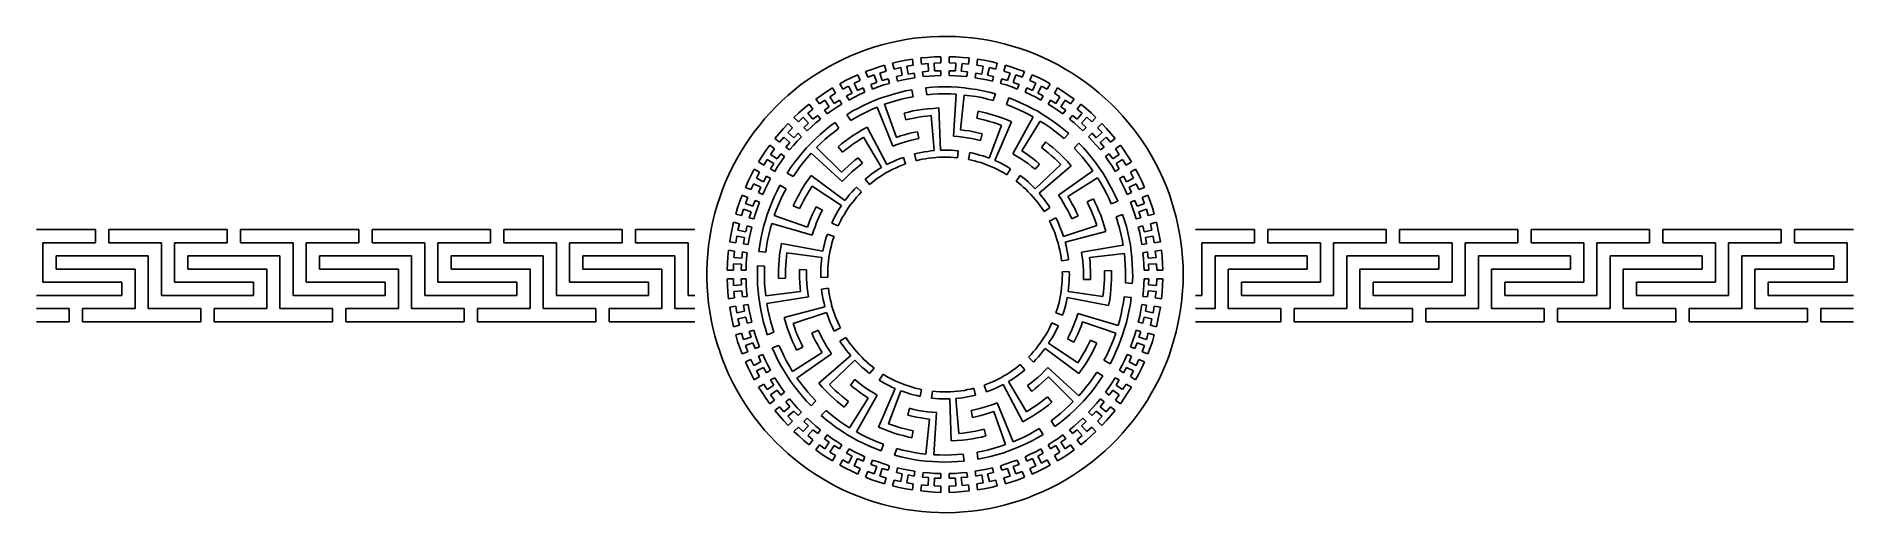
# Model space of a CAD drawing. Header units: millimetres. Extents: x 8 to 1043, y 217 to 488.
import ezdxf

# ---------------------------------------------------------------- set-up
doc = ezdxf.new("R2010")
doc.units = ezdxf.units.MM
doc.layers.get('0').update_dxf_attribs({"color": 1, "true_color": 0xff0000})

msp = doc.modelspace()

# ---------------------------------------------------------------- linework, layer by layer
for p, q in [((508.2, 486.7), (503.5, 486)), ((512.9, 487.2), (508.2, 486.7)), ((517.6, 487.6), (512.9, 487.2)), ((522.3, 487.8), (517.6, 487.6)), ((527, 487.8), (522.3, 487.8)), ((531.7, 487.7), (527, 487.8)), ((536.4, 487.4), (531.7, 487.7)), ((541.1, 486.9), (536.4, 487.4)), ((545.7, 486.3), (541.1, 486.9)), ((472, 476.7), (467.7, 474.7)), ((476.4, 478.5), (472, 476.7)), ((480.8, 480.1), (476.4, 478.5)), ((485.2, 481.6), (480.8, 480.1)), ((489.8, 482.9), (485.2, 481.6)), ((494.3, 484.1), (489.8, 482.9)), ((498.9, 485.1), (494.3, 484.1)), ((503.5, 486), (498.9, 485.1)), ((519.6, 476.1), (523.4, 476.2)), ((523.4, 476.2), (523.4, 472.7)), ((528.2, 472.7), (528.2, 476.2)), ((528.2, 476.2), (532, 476.1)), ((550.4, 485.6), (545.7, 486.3)), ((555, 484.6), (550.4, 485.6)), ((559.6, 483.5), (555, 484.6)), ((564.1, 482.3), (559.6, 483.5)), ((568.6, 480.9), (564.1, 482.3)), ((573.1, 479.3), (568.6, 480.9)), ((577.4, 477.6), (573.1, 479.3)), ((581.8, 475.7), (577.4, 477.6)), ((455.3, 468), (451.3, 465.5)), ((459.4, 470.4), (455.3, 468)), ((463.5, 472.6), (459.4, 470.4)), ((467.7, 474.7), (463.5, 472.6)), ((472.7, 464.3), (476.1, 465.8)), ((476.1, 465.8), (477.5, 462.6)), ((480.6, 467.7), (484.1, 469)), ((481.9, 464.5), (480.6, 467.7)), ((485.4, 465.8), (481.9, 464.5)), ((484.1, 469), (487.8, 470.2)), ((486.9, 461.5), (485.4, 465.8)), ((487.8, 470.2), (491.4, 471.4)), ((492.3, 468), (488.7, 466.9)), ((488.7, 466.9), (490.1, 462.6)), ((491.4, 471.4), (492.3, 468)), ((496, 472.6), (499.7, 473.5)), ((496.9, 469.2), (496, 472.6)), ((500.6, 470.1), (496.9, 469.2)), ((499.7, 473.5), (503.5, 474.2)), ((501.5, 465.7), (500.6, 470.1)), ((503.5, 474.2), (507.3, 474.8)), ((507.7, 471.4), (504, 470.8)), ((504, 470.8), (504.8, 466.3)), ((504.8, 466.3), (508.3, 466.9)), ((507.3, 474.8), (507.7, 471.4)), ((508.3, 466.9), (508.7, 464.2)), ((512, 475.5), (515.8, 475.8)), ((512.4, 472), (512, 475.5)), ((516.2, 472.4), (512.4, 472)), ((513, 467.6), (516.5, 467.9)), ((513.4, 464.9), (513, 467.6)), ((515.8, 475.8), (519.6, 476.1)), ((516.5, 467.9), (516.2, 472.4)), ((523.4, 472.7), (519.7, 472.6)), ((519.7, 472.6), (519.9, 468.1)), ((519.9, 468.1), (523.4, 468.2)), ((523.4, 468.2), (523.4, 465.5)), ((531.9, 472.6), (528.2, 472.7)), ((528.2, 465.5), (528.2, 468.2)), ((528.2, 468.2), (531.7, 468.1)), ((531.7, 468.1), (531.9, 472.6)), ((532, 476.1), (535.8, 475.8)), ((535.5, 472.4), (535.1, 467.9)), ((535.1, 467.9), (538.6, 467.6)), ((539.2, 472), (535.5, 472.4)), ((535.8, 475.8), (539.6, 475.5)), ((538.6, 467.6), (538.2, 464.9)), ((539.6, 475.5), (539.2, 472)), ((543, 464.2), (543.3, 466.9)), ((543.3, 466.9), (546.8, 466.3)), ((543.9, 471.4), (544.4, 474.8)), ((547.6, 470.8), (543.9, 471.4)), ((544.4, 474.8), (548.1, 474.2)), ((546.8, 466.3), (547.6, 470.8)), ((548.1, 474.2), (551.9, 473.5)), ((551.1, 470.1), (550.1, 465.7)), ((554.7, 469.2), (551.1, 470.1)), ((551.9, 473.5), (555.6, 472.6)), ((555.6, 472.6), (554.7, 469.2)), ((559.3, 468), (560.2, 471.4)), ((562.9, 466.9), (559.3, 468)), ((560.2, 471.4), (563.9, 470.2)), ((561.5, 462.6), (562.9, 466.9)), ((563.9, 470.2), (567.5, 469)), ((566.2, 465.8), (564.7, 461.5)), ((569.7, 464.5), (566.2, 465.8)), ((567.5, 469), (571.1, 467.7)), ((571.1, 467.7), (569.7, 464.5)), ((574.1, 462.6), (575.5, 465.8)), ((575.5, 465.8), (579, 464.3)), ((586, 473.7), (581.8, 475.7)), ((590.2, 471.5), (586, 473.7)), ((594.3, 469.2), (590.2, 471.5)), ((598.3, 466.8), (594.3, 469.2)), ((602.3, 464.2), (598.3, 466.8)), ((439.9, 457.2), (436.3, 454.1)), ((443.6, 460.1), (439.9, 457.2)), ((447.4, 462.9), (443.6, 460.1)), ((451.3, 465.5), (447.4, 462.9)), ((455.3, 454.2), (458.5, 456.4)), ((458.5, 456.4), (461.7, 458.4)), ((461.7, 458.4), (463.5, 455.4)), ((465.9, 460.8), (469.2, 462.6)), ((467.6, 457.8), (465.9, 460.8)), ((470.9, 459.5), (467.6, 457.8)), ((469.2, 462.6), (472.7, 464.3)), ((469.8, 453.9), (473, 455.5)), ((473, 455.5), (470.9, 459.5)), ((477.5, 462.6), (474.1, 461.1)), ((474.1, 461.1), (476, 457)), ((476, 457), (479.2, 458.5)), ((480.2, 456), (477.2, 454.6)), ((479.2, 458.5), (480.2, 456)), ((483.6, 460.3), (486.9, 461.5)), ((484.6, 457.8), (483.6, 460.3)), ((487.8, 459), (484.6, 457.8)), ((491, 460.1), (487.8, 459)), ((490.1, 462.6), (493.5, 463.7)), ((494.2, 461), (491, 460.1)), ((493.5, 463.7), (494.2, 461)), ((499.9, 455.8), (496.4, 454.9)), ((498.1, 464.9), (501.5, 465.7)), ((498.8, 462.3), (498.1, 464.9)), ((502, 463), (498.8, 462.3)), ((503.4, 456.7), (499.9, 455.8)), ((505.3, 463.7), (502, 463)), ((507, 457.4), (503.4, 456.7)), ((508.7, 464.2), (505.3, 463.7)), ((507.6, 453.4), (507, 457.4)), ((516.7, 465.2), (513.4, 464.9)), ((518.5, 458.8), (514.9, 458.5)), ((514.9, 458.5), (515.5, 454.5)), ((520.1, 465.4), (516.7, 465.2)), ((522.2, 459), (518.5, 458.8)), ((523.4, 465.5), (520.1, 465.4)), ((525.8, 459), (522.2, 459)), ((529.4, 459), (525.8, 459)), ((531.6, 465.4), (528.2, 465.5)), ((533.1, 458.8), (529.4, 459)), ((534.9, 465.2), (531.6, 465.4)), ((536.7, 458.5), (533.1, 458.8)), ((538.2, 464.9), (534.9, 465.2)), ((540.3, 458), (536.7, 458.5)), ((543.9, 457.5), (540.3, 458)), ((546.3, 463.7), (543, 464.2)), ((547.4, 456.8), (543.9, 457.5)), ((549.6, 463), (546.3, 463.7)), ((551, 456), (547.4, 456.8)), ((552.8, 462.3), (549.6, 463)), ((550.1, 465.7), (553.5, 464.9)), ((554.5, 455.1), (551, 456)), ((553.5, 464.9), (552.8, 462.3)), ((557.5, 461), (558.2, 463.7)), ((560.7, 460.1), (557.5, 461)), ((558.2, 463.7), (561.5, 462.6)), ((563.8, 459), (560.7, 460.1)), ((567, 457.8), (563.8, 459)), ((564.7, 461.5), (568, 460.3)), ((568, 460.3), (567, 457.8)), ((571.4, 456), (572.4, 458.5)), ((574.4, 454.6), (571.4, 456)), ((572.4, 458.5), (575.6, 457)), ((577.6, 461.1), (574.1, 462.6)), ((575.6, 457), (577.6, 461.1)), ((580.7, 459.5), (578.7, 455.5)), ((578.7, 455.5), (581.8, 453.9)), ((579, 464.3), (582.4, 462.6)), ((584, 457.8), (580.7, 459.5)), ((582.4, 462.6), (585.8, 460.8)), ((585.8, 460.8), (584, 457.8)), ((588.2, 455.4), (589.9, 458.4)), ((589.9, 458.4), (593.1, 456.4)), ((593.1, 456.4), (596.3, 454.2)), ((606.1, 461.5), (602.3, 464.2)), ((609.9, 458.6), (606.1, 461.5)), ((613.5, 455.7), (609.9, 458.6)), ((617, 452.5), (613.5, 455.7)), ((429.5, 447.7), (426.2, 444.3)), ((432.9, 451), (429.5, 447.7)), ((436.3, 454.1), (432.9, 451)), ((442.6, 444.2), (445.5, 446.7)), ((445.5, 446.7), (448.4, 449.1)), ((450.5, 446.4), (447.6, 444)), ((448.4, 449.1), (450.5, 446.4)), ((452.2, 452), (455.3, 454.2)), ((454.3, 449.3), (452.2, 452)), ((457.4, 451.4), (454.3, 449.3)), ((457.1, 445.7), (459.9, 447.7)), ((458.7, 443.6), (457.1, 445.7)), ((459.9, 447.7), (457.4, 451.4)), ((461.4, 445.5), (458.7, 443.6)), ((463.5, 455.4), (460.3, 453.4)), ((460.3, 453.4), (462.7, 449.6)), ((464.2, 447.4), (461.4, 445.5)), ((462.7, 449.6), (465.7, 451.5)), ((467.1, 449.1), (464.2, 447.4)), ((465.7, 451.5), (467.1, 449.1)), ((471.2, 451.5), (469.8, 453.9)), ((474.2, 453.1), (471.2, 451.5)), ((476.2, 446.8), (473, 445.1)), ((477.2, 454.6), (474.2, 453.1)), ((479.4, 448.4), (476.2, 446.8)), ((482.7, 450), (479.4, 448.4)), ((480.9, 444.7), (484, 446.1)), ((486.1, 451.4), (482.7, 450)), ((484, 446.1), (487.1, 447.5)), ((489.5, 452.7), (486.1, 451.4)), ((487.1, 447.5), (496.1, 425.2)), ((492.9, 453.8), (489.5, 452.7)), ((491.4, 449.1), (494.5, 450.2)), ((498.1, 430.2), (491.4, 449.1)), ((496.4, 454.9), (492.9, 453.8)), ((494.5, 450.2), (497.7, 451.1)), ((497.7, 451.1), (501, 452)), ((501, 452), (504.3, 452.7)), ((504.3, 452.7), (507.6, 453.4)), ((505, 444.7), (507.5, 445.3)), ((507.5, 445.3), (510.1, 445.7)), ((510.1, 445.7), (512.6, 446.1)), ((512.6, 446.1), (515.8, 446.5)), ((515.5, 454.5), (518.8, 454.8)), ((515.8, 446.5), (519, 446.8)), ((518.8, 454.8), (522.2, 455)), ((519, 446.8), (522.3, 447)), ((522.2, 455), (525.5, 455)), ((522.3, 447), (523.2, 423)), ((525.5, 455), (528.9, 455)), ((528.9, 455), (532.2, 454.8)), ((532.2, 454.8), (530.7, 430.9)), ((534.7, 434.6), (536.8, 454.4)), ((536.8, 454.4), (540.1, 454)), ((540.1, 454), (543.5, 453.5)), ((543.5, 453.5), (546.8, 452.9)), ((543.9, 441.2), (544.7, 445.1)), ((544.7, 445.1), (547.2, 444.6)), ((546.8, 452.9), (550, 452.1)), ((550, 452.1), (553.3, 451.3)), ((553.3, 451.3), (554.5, 455.1)), ((562.1, 452.7), (560.9, 448.9)), ((560.9, 448.9), (564, 447.7)), ((565.5, 451.4), (562.1, 452.7)), ((564, 447.7), (567.1, 446.4)), ((568.9, 450), (565.5, 451.4)), ((567.1, 446.4), (570.2, 445)), ((572.2, 448.5), (568.9, 450)), ((575.4, 446.8), (572.2, 448.5)), ((577.5, 453.1), (574.4, 454.6)), ((578.6, 445.1), (575.4, 446.8)), ((580.4, 451.5), (577.5, 453.1)), ((581.7, 443.2), (578.6, 445.1)), ((581.8, 453.9), (580.4, 451.5)), ((584.6, 449.1), (585.9, 451.5)), ((587.4, 447.4), (584.6, 449.1)), ((585.9, 451.5), (588.9, 449.6)), ((590.2, 445.5), (587.4, 447.4)), ((591.3, 453.4), (588.2, 455.4)), ((588.9, 449.6), (591.3, 453.4)), ((592.9, 443.6), (590.2, 445.5)), ((594.3, 451.4), (591.7, 447.7)), ((591.7, 447.7), (594.6, 445.7)), ((594.6, 445.7), (592.9, 443.6)), ((597.3, 449.3), (594.3, 451.4)), ((596.3, 454.2), (599.4, 452)), ((599.4, 452), (597.3, 449.3)), ((601.1, 446.4), (603.2, 449.1)), ((604, 444), (601.1, 446.4)), ((603.2, 449.1), (606.2, 446.7)), ((606.2, 446.7), (609, 444.2)), ((620.5, 449.3), (617, 452.5)), ((623.8, 446), (620.5, 449.3)), ((627, 442.5), (623.8, 446)), ((420.1, 437.1), (417.2, 433.4)), ((423.1, 440.8), (420.1, 437.1)), ((426.2, 444.3), (423.1, 440.8)), ((431.3, 432.5), (433.8, 435.4)), ((433.8, 435.4), (436.4, 438.2)), ((438.9, 435.7), (436.3, 433)), ((436.4, 438.2), (438.9, 435.7)), ((439.8, 441.6), (442.6, 444.2)), ((442.3, 439.1), (439.8, 441.6)), ((445, 441.7), (442.3, 439.1)), ((448, 438.3), (445, 441.7)), ((445.4, 435.9), (448, 438.3)), ((447.3, 434), (445.4, 435.9)), ((449.8, 436.3), (447.3, 434)), ((447.6, 444), (450.6, 440.6)), ((452.3, 438.5), (449.8, 436.3)), ((450.6, 440.6), (453.3, 442.8)), ((454.9, 440.6), (452.3, 438.5)), ((453.3, 442.8), (454.9, 440.6)), ((460.3, 436.6), (457.5, 434.3)), ((463.2, 438.8), (460.3, 436.6)), ((462.8, 433.4), (465.4, 435.5)), ((465.4, 435.5), (463.2, 438.8)), ((473, 445.1), (469.9, 443.2)), ((469.9, 443.2), (472.1, 439.9)), ((472.1, 439.9), (475, 441.6)), ((475, 441.6), (477.9, 443.2)), ((477.9, 443.2), (480.9, 444.7)), ((478.7, 434.5), (481.5, 436)), ((481.5, 436), (492.7, 414.8)), ((502.5, 444.1), (505, 444.7)), ((503.5, 440.3), (502.5, 444.1)), ((505.9, 440.8), (503.5, 440.3)), ((508.3, 441.3), (505.9, 440.8)), ((510.7, 441.8), (508.3, 441.3)), ((513.2, 442.1), (510.7, 441.8)), ((515.5, 442.4), (513.2, 442.1)), ((517.9, 442.7), (515.5, 442.4)), ((519.7, 422.8), (517.9, 442.7)), ((546.3, 440.7), (543.9, 441.2)), ((548.7, 440.1), (546.3, 440.7)), ((547.2, 444.6), (549.7, 444)), ((551.1, 439.4), (548.7, 440.1)), ((549.7, 444), (552.2, 443.3)), ((550.9, 418.4), (558, 437.1)), ((553.5, 438.7), (551.1, 439.4)), ((552.2, 443.3), (554.7, 442.5)), ((555.7, 438), (553.5, 438.7)), ((563.7, 439.1), (554.1, 417.1)), ((554.7, 442.5), (557.7, 441.5)), ((558, 437.1), (555.7, 438)), ((557.7, 441.5), (560.8, 440.4)), ((560.8, 440.4), (563.7, 439.1)), ((576.1, 441.9), (564.4, 420.9)), ((569.5, 422.6), (580.1, 439.5)), ((570.2, 445), (573.2, 443.5)), ((573.2, 443.5), (576.1, 441.9)), ((580.1, 439.5), (582.9, 437.7)), ((584.8, 441.3), (581.7, 443.2)), ((582.9, 437.7), (585.7, 435.8)), ((587.8, 439.2), (584.8, 441.3)), ((585.7, 435.8), (588.4, 433.8)), ((590.7, 437.1), (587.8, 439.2)), ((593.5, 434.8), (590.7, 437.1)), ((596.3, 432.5), (593.5, 434.8)), ((596.7, 440.6), (598.4, 442.8)), ((599.3, 438.5), (596.7, 440.6)), ((598.4, 442.8), (601.1, 440.6)), ((601.8, 436.3), (599.3, 438.5)), ((601.1, 440.6), (604, 444)), ((604.3, 434), (601.8, 436.3)), ((606.6, 441.7), (603.6, 438.3)), ((603.6, 438.3), (606.2, 435.9)), ((606.2, 435.9), (604.3, 434)), ((609.4, 439.1), (606.6, 441.7)), ((609, 444.2), (611.8, 441.6)), ((611.8, 441.6), (609.4, 439.1)), ((612.7, 435.7), (615.2, 438.2)), ((615.3, 433), (612.7, 435.7)), ((615.2, 438.2), (617.8, 435.4)), ((617.8, 435.4), (620.3, 432.5)), ((630, 439), (627, 442.5)), ((633, 435.3), (630, 439)), ((635.8, 431.5), (633, 435.3)), ((411.8, 425.7), (409.3, 421.7)), ((414.4, 429.6), (411.8, 425.7)), ((417.2, 433.4), (414.4, 429.6)), ((423.7, 422.7), (426, 425.8)), ((426, 425.8), (428.7, 423.7)), ((428.9, 429.6), (431.3, 432.5)), ((431.6, 427.5), (428.9, 429.6)), ((434, 430.3), (431.6, 427.5)), ((437.4, 427.4), (434, 430.3)), ((435.2, 424.7), (437.4, 427.4)), ((437.3, 423.1), (435.2, 424.7)), ((436.3, 433), (439.7, 430)), ((439.5, 425.7), (437.3, 423.1)), ((441.7, 428.2), (439.5, 425.7)), ((439.7, 430), (442.1, 432.6)), ((444, 430.6), (441.7, 428.2)), ((442.1, 432.6), (444, 430.6)), ((449.5, 426.9), (447, 424.3)), ((452.1, 429.5), (449.5, 426.9)), ((454.7, 432), (452.1, 429.5)), ((452.7, 424.5), (455.1, 426.9)), ((466.9, 410.5), (452.7, 424.5)), ((457.5, 434.3), (454.7, 432)), ((455.1, 426.9), (457.6, 429.2)), ((457.6, 429.2), (460.1, 431.3)), ((460.1, 431.3), (462.8, 433.4)), ((464.9, 424.9), (466.9, 426.5)), ((467.5, 421.9), (464.9, 424.9)), ((466.9, 426.5), (469, 428.1)), ((469, 428.1), (471, 429.6)), ((471.4, 424.9), (469.4, 423.4)), ((471, 429.6), (473.2, 431.1)), ((473.4, 426.4), (471.4, 424.9)), ((473.2, 431.1), (475.9, 432.8)), ((475.4, 427.8), (473.4, 426.4)), ((477.4, 429.1), (475.4, 427.8)), ((475.9, 432.8), (478.7, 434.5)), ((479.4, 430.3), (477.4, 429.1)), ((489.6, 413.1), (479.4, 430.3)), ((496.1, 425.2), (498.5, 426.2)), ((500.4, 431.1), (498.1, 430.2)), ((498.5, 426.2), (500.9, 427)), ((502.8, 431.8), (500.4, 431.1)), ((500.9, 427), (503.4, 427.8)), ((505.3, 432.4), (502.8, 431.8)), ((503.4, 427.8), (505.9, 428.5)), ((507.7, 433), (505.3, 432.4)), ((505.9, 428.5), (508.4, 429.1)), ((510.2, 433.5), (507.7, 433)), ((508.4, 429.1), (510.9, 429.6)), ((510.9, 429.6), (510.2, 433.5)), ((530.7, 430.9), (533.3, 430.7)), ((533.3, 430.7), (535.9, 430.4)), ((537.2, 434.2), (534.7, 434.6)), ((535.9, 430.4), (538.4, 430)), ((539.7, 433.9), (537.2, 434.2)), ((538.4, 430), (541, 429.6)), ((542.1, 433.4), (539.7, 433.9)), ((541, 429.6), (543.5, 429)), ((544.6, 432.9), (542.1, 433.4)), ((543.5, 429), (546, 428.4)), ((547, 432.3), (544.6, 432.9)), ((546, 428.4), (547, 432.3)), ((580.8, 424.5), (583.2, 427.7)), ((582.7, 423), (580.8, 424.5)), ((583.2, 427.7), (585.2, 426.1)), ((585.2, 426.1), (587.2, 424.5)), ((587.2, 424.5), (589.1, 422.8)), ((588.4, 433.8), (591, 431.7)), ((591, 431.7), (593.6, 429.6)), ((593.6, 429.6), (596.3, 432.5)), ((602.1, 427), (599.4, 424.1)), ((604.6, 424.3), (602.1, 427)), ((607.6, 430.6), (609.6, 432.6)), ((609.9, 428.2), (607.6, 430.6)), ((609.6, 432.6), (612, 430)), ((612.1, 425.7), (609.9, 428.2)), ((612, 430), (615.3, 433)), ((614.3, 423.1), (612.1, 425.7)), ((617.6, 430.3), (614.2, 427.4)), ((614.2, 427.4), (616.4, 424.7)), ((616.4, 424.7), (614.3, 423.1)), ((620, 427.5), (617.6, 430.3)), ((622.8, 429.6), (620, 427.5)), ((620.3, 432.5), (622.8, 429.6)), ((622.9, 423.7), (625.7, 425.8)), ((625.7, 425.8), (627.9, 422.7)), ((638.5, 427.7), (635.8, 431.5)), ((641.1, 423.7), (638.5, 427.7)), ((407, 417.6), (404.8, 413.4)), ((409.3, 421.7), (407, 417.6)), ((419.6, 416.3), (421.6, 419.5)), ((422.6, 414.5), (419.6, 416.3)), ((421.6, 419.5), (423.7, 422.7)), ((424.6, 417.7), (422.6, 414.5)), ((428.4, 415.3), (424.6, 417.7)), ((428.7, 423.7), (426.5, 420.6)), ((426.5, 420.6), (430.2, 418.1)), ((426.5, 412.3), (428.4, 415.3)), ((430.2, 418.1), (432.3, 420.9)), ((432.5, 416.6), (430.6, 413.8)), ((432.3, 420.9), (434.4, 419.3)), ((434.4, 419.3), (432.5, 416.6)), ((440, 415.9), (437.9, 413)), ((442.3, 418.8), (440, 415.9)), ((444.6, 421.6), (442.3, 418.8)), ((443.2, 413.4), (445.2, 416.1)), ((447, 424.3), (444.6, 421.6)), ((445.2, 416.1), (447.3, 418.7)), ((447.3, 418.7), (449.6, 421.2)), ((449.6, 421.2), (467.3, 405.1)), ((469.4, 423.4), (467.5, 421.9)), ((472.5, 415.6), (470.6, 413.9)), ((474.4, 417.2), (472.5, 415.6)), ((476.4, 418.7), (474.4, 417.2)), ((478.8, 415.5), (476.4, 418.7)), ((476.8, 413.9), (478.8, 415.5)), ((492.7, 414.8), (494.5, 415.8)), ((494.5, 415.8), (496.4, 416.6)), ((496.4, 416.6), (498.3, 417.5)), ((498.3, 417.5), (500.2, 418.2)), ((501.5, 414.4), (499.6, 413.7)), ((500.2, 418.2), (502.1, 418.9)), ((503.4, 415.2), (501.5, 414.4)), ((502.1, 418.9), (503.4, 415.2)), ((508.4, 420.9), (510.3, 421.3)), ((509.4, 417), (508.4, 420.9)), ((511.2, 417.4), (509.4, 417)), ((510.3, 421.3), (512.2, 421.7)), ((512.9, 417.8), (511.2, 417.4)), ((512.2, 421.7), (514.1, 422)), ((514.7, 418.1), (512.9, 417.8)), ((514.1, 422), (516, 422.3)), ((516.5, 418.4), (514.7, 418.1)), ((516, 422.3), (517.8, 422.6)), ((518.6, 418.6), (516.5, 418.4)), ((517.8, 422.6), (519.7, 422.8)), ((520.6, 418.8), (518.6, 418.6)), ((522.7, 419), (520.6, 418.8)), ((524.7, 419), (522.7, 419)), ((523.2, 423), (525.2, 423)), ((526.8, 419), (524.7, 419)), ((525.2, 423), (527.3, 423)), ((528.9, 419), (526.8, 419)), ((527.3, 423), (529.3, 422.9)), ((530.9, 418.8), (528.9, 419)), ((529.3, 422.9), (531.4, 422.8)), ((533, 418.6), (530.9, 418.8)), ((531.4, 422.8), (533.4, 422.6)), ((533.4, 422.6), (533, 418.6)), ((539.2, 417.7), (539.9, 421.6)), ((540.9, 417.3), (539.2, 417.7)), ((539.9, 421.6), (541.8, 421.2)), ((542.7, 416.9), (540.9, 417.3)), ((541.8, 421.2), (543.7, 420.7)), ((544.4, 416.4), (542.7, 416.9)), ((543.7, 420.7), (545.5, 420.2)), ((546.2, 415.9), (544.4, 416.4)), ((545.5, 420.2), (547.4, 419.7)), ((548.1, 415.2), (546.2, 415.9)), ((547.4, 419.7), (549.1, 419.1)), ((550, 414.5), (548.1, 415.2)), ((549.1, 419.1), (550.9, 418.4)), ((552, 413.7), (550, 414.5)), ((554.1, 417.1), (556, 416.3)), ((556, 416.3), (557.9, 415.4)), ((557.9, 415.4), (559.7, 414.4)), ((559.7, 414.4), (561.5, 413.4)), ((564.4, 420.9), (566.6, 419.6)), ((566.6, 419.6), (568.8, 418.3)), ((568.8, 418.3), (571, 416.8)), ((571.7, 421.2), (569.5, 422.6)), ((571, 416.8), (573.1, 415.3)), ((573.7, 419.8), (571.7, 421.2)), ((573.1, 415.3), (575.1, 413.7)), ((575.8, 418.3), (573.7, 419.8)), ((577.7, 416.7), (575.8, 418.3)), ((577.1, 412.1), (579.7, 415.1)), ((577.2, 401), (591.7, 414.8)), ((579.7, 415.1), (577.7, 416.7)), ((597.7, 414), (579.5, 398.4)), ((584.6, 421.4), (582.7, 423)), ((586.5, 419.8), (584.6, 421.4)), ((588.3, 418.2), (586.5, 419.8)), ((590, 416.5), (588.3, 418.2)), ((589.1, 422.8), (591, 421.1)), ((591.7, 414.8), (590, 416.5)), ((591, 421.1), (593.3, 418.8)), ((593.3, 418.8), (595.6, 416.5)), ((595.6, 416.5), (597.7, 414)), ((599.4, 424.1), (601.7, 421.6)), ((601.7, 421.6), (603.9, 419.1)), ((603.9, 419.1), (606, 416.5)), ((607, 421.6), (604.6, 424.3)), ((606, 416.5), (608.1, 413.9)), ((609.3, 418.8), (607, 421.6)), ((611.6, 415.9), (609.3, 418.8)), ((613.7, 413), (611.6, 415.9)), ((617.2, 419.3), (619.3, 420.9)), ((619.1, 416.6), (617.2, 419.3)), ((621, 413.8), (619.1, 416.6)), ((619.3, 420.9), (621.4, 418.1)), ((621.4, 418.1), (625.1, 420.6)), ((625.1, 420.6), (622.9, 423.7)), ((627, 417.7), (623.3, 415.3)), ((623.3, 415.3), (625.1, 412.3)), ((629, 414.5), (627, 417.7)), ((627.9, 422.7), (630, 419.5)), ((632, 416.3), (629, 414.5)), ((630, 419.5), (632, 416.3)), ((643.5, 419.7), (641.1, 423.7)), ((645.7, 415.5), (643.5, 419.7)), ((647.9, 411.3), (645.7, 415.5)), ((400.8, 404.9), (399.1, 400.5)), ((402.7, 409.2), (400.8, 404.9)), ((404.8, 413.4), (402.7, 409.2)), ((412.1, 401.8), (413.7, 405.3)), ((413.7, 405.3), (415.4, 408.7)), ((416.9, 403.9), (415.3, 400.5)), ((415.4, 408.7), (417.2, 412.1)), ((421, 402), (416.9, 403.9)), ((417.2, 412.1), (420.2, 410.4)), ((420.2, 410.4), (418.5, 407.1)), ((418.5, 407.1), (422.5, 405)), ((422.5, 405), (424.1, 408.1)), ((424.9, 403.8), (423.4, 400.8)), ((424.1, 408.1), (426.5, 406.8)), ((426.5, 406.8), (424.9, 403.8)), ((428.8, 410.9), (426.5, 412.3)), ((430.6, 413.8), (428.8, 410.9)), ((437.9, 413), (435.9, 409.9)), ((435.9, 409.9), (439.4, 407.9)), ((439.4, 407.9), (441.2, 410.7)), ((441.2, 410.7), (443.2, 413.4)), ((445.8, 403.2), (447.6, 405.9)), ((447.6, 405.9), (449.5, 408.5)), ((449.5, 408.5), (468.8, 394.3)), ((468.7, 412.2), (466.9, 410.5)), ((467.3, 405.1), (469.1, 407)), ((470.6, 413.9), (468.7, 412.2)), ((469.1, 407), (470.9, 408.8)), ((470.9, 408.8), (472.8, 410.6)), ((472.8, 410.6), (474.8, 412.3)), ((474.8, 412.3), (476.8, 413.9)), ((480.3, 406.5), (481.8, 407.7)), ((482.9, 403.4), (480.3, 406.5)), ((481.8, 407.7), (483.4, 408.9)), ((484.3, 404.6), (482.9, 403.4)), ((483.4, 408.9), (484.9, 410)), ((485.7, 405.7), (484.3, 404.6)), ((484.9, 410), (486.5, 411.1)), ((487.2, 406.8), (485.7, 405.7)), ((486.5, 411.1), (488, 412.1)), ((488.7, 407.8), (487.2, 406.8)), ((488, 412.1), (489.6, 413.1)), ((490.4, 408.9), (488.7, 407.8)), ((492.2, 410), (490.4, 408.9)), ((494, 411), (492.2, 410)), ((495.8, 411.9), (494, 411)), ((497.7, 412.8), (495.8, 411.9)), ((499.6, 413.7), (497.7, 412.8)), ((553.8, 412.9), (552, 413.7)), ((555.7, 412), (553.8, 412.9)), ((557.5, 411), (555.7, 412)), ((559.3, 410), (557.5, 411)), ((561.1, 409), (559.3, 410)), ((563.2, 412.4), (561.1, 409)), ((561.5, 413.4), (563.2, 412.4)), ((566.3, 405.4), (568.7, 408.6)), ((567.7, 404.3), (566.3, 405.4)), ((569.1, 403.1), (567.7, 404.3)), ((568.7, 408.6), (570.2, 407.4)), ((570.2, 407.4), (571.7, 406.2)), ((571.7, 406.2), (573.1, 404.9)), ((573.1, 404.9), (574.5, 403.6)), ((575.1, 413.7), (577.1, 412.1)), ((610.1, 411.2), (590.4, 397.4)), ((595.7, 396.6), (612.6, 407.3)), ((608.1, 413.9), (610.1, 411.2)), ((612.6, 407.3), (614.4, 404.5)), ((615.7, 410), (613.7, 413)), ((614.4, 404.5), (616, 401.6)), ((617.6, 406.9), (615.7, 410)), ((619.4, 403.7), (617.6, 406.9)), ((621.1, 400.5), (619.4, 403.7)), ((622.8, 410.9), (621, 413.8)), ((625.1, 412.3), (622.8, 410.9)), ((625.2, 406.8), (627.5, 408.1)), ((626.7, 403.8), (625.2, 406.8)), ((628.2, 400.8), (626.7, 403.8)), ((627.5, 408.1), (629.2, 405)), ((629.2, 405), (633.2, 407.1)), ((634.7, 403.9), (630.7, 402)), ((631.4, 410.4), (634.4, 412.1)), ((633.2, 407.1), (631.4, 410.4)), ((634.4, 412.1), (636.2, 408.7)), ((636.3, 400.5), (634.7, 403.9)), ((636.2, 408.7), (637.9, 405.3)), ((637.9, 405.3), (639.5, 401.8)), ((649.8, 407.1), (647.9, 411.3)), ((651.7, 402.7), (649.8, 407.1)), ((397.5, 396.1), (396, 391.6)), ((399.1, 400.5), (397.5, 396.1)), ((407.7, 390.2), (409, 393.9)), ((409, 393.9), (410.3, 397.4)), ((410.3, 397.4), (413.5, 396.1)), ((415.3, 400.5), (412.1, 401.8)), ((413.5, 396.1), (412.2, 392.6)), ((416.4, 391.1), (417.7, 394.4)), ((417.7, 394.4), (420.2, 393.3)), ((420.2, 393.3), (419, 390.2)), ((419.5, 398.8), (421, 402)), ((422, 397.8), (419.5, 398.8)), ((423.4, 400.8), (422, 397.8)), ((428.6, 396.5), (427.2, 393.2)), ((430.2, 399.8), (428.6, 396.5)), ((431.8, 403), (430.2, 399.8)), ((430.9, 391.9), (432.3, 395)), ((435.3, 401), (431.8, 403)), ((432.3, 395), (433.7, 398)), ((433.7, 398), (435.3, 401)), ((439.4, 391.3), (440.5, 393.6)), ((440.5, 393.6), (441.6, 395.9)), ((441.6, 395.9), (442.9, 398.2)), ((442.9, 398.2), (444.1, 400.4)), ((444.1, 400.4), (445.8, 403.2)), ((445.2, 394.1), (444.1, 391.9)), ((446.4, 396.3), (445.2, 394.1)), ((447.6, 398.4), (446.4, 396.3)), ((448.8, 400.4), (447.6, 398.4)), ((450.1, 402.4), (448.8, 400.4)), ((466.8, 391.4), (450.1, 402.4)), ((468.8, 394.3), (470, 395.9)), ((470, 395.9), (471.3, 397.5)), ((471.3, 397.5), (472.7, 399)), ((472.7, 399), (474, 400.5)), ((474.2, 394.6), (472.9, 393)), ((474, 400.5), (475.5, 402)), ((475.5, 396.2), (474.2, 394.6)), ((475.5, 402), (478.3, 399.2)), ((476.9, 397.7), (475.5, 396.2)), ((478.3, 399.2), (476.9, 397.7)), ((570.4, 402), (569.1, 403.1)), ((571.8, 400.7), (570.4, 402)), ((573.2, 399.3), (571.8, 400.7)), ((574.7, 397.8), (573.2, 399.3)), ((574.5, 403.6), (575.9, 402.3)), ((576.1, 396.3), (574.7, 397.8)), ((575.9, 402.3), (577.2, 401)), ((577.4, 394.7), (576.1, 396.3)), ((578.7, 393.1), (577.4, 394.7)), ((579.5, 398.4), (580.8, 396.8)), ((580.8, 396.8), (582.1, 395.2)), ((582.1, 395.2), (583.3, 393.6)), ((583.3, 393.6), (584.5, 391.9)), ((590.4, 397.4), (591.9, 395.3)), ((591.9, 395.3), (593.2, 393.1)), ((597.1, 394.5), (595.7, 396.6)), ((598.3, 392.3), (597.1, 394.5)), ((606.7, 393.5), (610.3, 395.3)), ((607.8, 391.3), (606.7, 393.5)), ((610.3, 395.3), (611.4, 393)), ((616, 401.6), (617.6, 398.6)), ((617.6, 398.6), (619.1, 395.6)), ((619.1, 395.6), (620.4, 392.5)), ((620.4, 392.5), (624.2, 393.9)), ((622.7, 397.2), (621.1, 400.5)), ((624.2, 393.9), (622.7, 397.2)), ((629.6, 397.8), (628.2, 400.8)), ((632.1, 398.8), (629.6, 397.8)), ((630.7, 402), (632.1, 398.8)), ((631.4, 393.3), (633.9, 394.4)), ((632.6, 390.2), (631.4, 393.3)), ((633.9, 394.4), (635.2, 391.1)), ((639.5, 401.8), (636.3, 400.5)), ((638.1, 396.1), (641.3, 397.4)), ((639.4, 392.6), (638.1, 396.1)), ((641.3, 397.4), (642.7, 393.9)), ((642.7, 393.9), (643.9, 390.2)), ((653.4, 398.3), (651.7, 402.7)), ((654.9, 393.9), (653.4, 398.3)), ((656.2, 389.4), (654.9, 393.9)), ((394.7, 387.1), (393.6, 382.5)), ((396, 391.6), (394.7, 387.1)), ((406.6, 386.6), (407.7, 390.2)), ((410, 385.7), (406.6, 386.6)), ((411.1, 389.3), (410, 385.7)), ((415.4, 387.9), (411.1, 389.3)), ((412.2, 392.6), (416.4, 391.1)), ((414.3, 384.5), (415.4, 387.9)), ((416.9, 383.8), (414.3, 384.5)), ((417.9, 387), (416.9, 383.8)), ((419, 390.2), (417.9, 387)), ((424.6, 386.4), (423.5, 383)), ((425.8, 389.8), (424.6, 386.4)), ((427.2, 393.2), (425.8, 389.8)), ((428.6, 385.7), (429.7, 388.8)), ((447.5, 379.1), (428.6, 385.7)), ((429.7, 388.8), (430.9, 391.9)), ((443, 389.7), (439.4, 391.3)), ((444.1, 391.9), (443, 389.7)), ((449.3, 383.9), (448.3, 381.5)), ((450.2, 386.2), (449.3, 383.9)), ((451.3, 388.4), (450.2, 386.2)), ((452.5, 390.7), (451.3, 388.4)), ((456, 388.8), (452.5, 390.7)), ((452.7, 381.8), (453.7, 384.2)), ((453.7, 384.2), (454.8, 386.5)), ((454.8, 386.5), (456, 388.8)), ((461.3, 381.4), (462.1, 383.1)), ((462.1, 383.1), (462.9, 384.9)), ((462.9, 384.9), (463.9, 386.6)), ((463.9, 386.6), (464.8, 388.2)), ((464.8, 388.2), (465.8, 389.8)), ((466.5, 383), (465.7, 381.4)), ((465.8, 389.8), (466.8, 391.4)), ((467.3, 384.6), (466.5, 383)), ((468.3, 386.2), (467.3, 384.6)), ((469.3, 387.9), (468.3, 386.2)), ((470.5, 389.7), (469.3, 387.9)), ((471.6, 391.4), (470.5, 389.7)), ((472.9, 393), (471.6, 391.4)), ((579.9, 391.4), (578.7, 393.1)), ((581.1, 389.8), (579.9, 391.4)), ((582.2, 388), (581.1, 389.8)), ((585.6, 390.2), (582.2, 388)), ((584.5, 391.9), (585.6, 390.2)), ((585.3, 382.6), (588.9, 384.4)), ((588.9, 384.4), (589.8, 382.7)), ((593.2, 393.1), (594.5, 390.8)), ((594.5, 390.8), (595.8, 388.6)), ((595.8, 388.6), (596.9, 386.3)), ((596.9, 386.3), (598, 383.9)), ((598, 383.9), (601.7, 385.5)), ((599.5, 390.1), (598.3, 392.3)), ((600.6, 387.8), (599.5, 390.1)), ((601.7, 385.5), (600.6, 387.8)), ((608.8, 389.1), (607.8, 391.3)), ((609.8, 386.8), (608.8, 389.1)), ((610.7, 384.5), (609.8, 386.8)), ((611.5, 382.3), (610.7, 384.5)), ((611.4, 393), (612.5, 390.7)), ((612.5, 390.7), (613.5, 388.3)), ((613.5, 388.3), (614.5, 385.9)), ((614.5, 385.9), (615.6, 382.9)), ((627, 386.4), (623.3, 385)), ((623.3, 385), (624.3, 381.8)), ((628.1, 383), (627, 386.4)), ((629.1, 379.5), (628.1, 383)), ((633.7, 387), (632.6, 390.2)), ((634.7, 383.8), (633.7, 387)), ((637.3, 384.5), (634.7, 383.8)), ((635.2, 391.1), (639.4, 392.6)), ((640.5, 389.3), (636.3, 387.9)), ((636.3, 387.9), (637.3, 384.5)), ((641.6, 385.7), (640.5, 389.3)), ((645, 386.6), (641.6, 385.7)), ((643.9, 390.2), (645, 386.6)), ((657.5, 384.8), (656.2, 389.4)), ((658.5, 380.2), (657.5, 384.8)), ((8.3, 377.8), (42, 377.8)), ((42, 377.8), (42, 370.3)), ((49.5, 370.3), (49.5, 377.8)), ((49.5, 377.8), (117, 377.8)), ((117, 377.8), (117, 370.3)), ((124.5, 370.3), (124.5, 377.8)), ((124.5, 377.8), (192, 377.8)), ((192, 377.8), (192, 370.3)), ((199.5, 370.3), (199.5, 377.8)), ((199.5, 377.8), (267, 377.8)), ((267, 377.8), (267, 370.3)), ((274.5, 370.3), (274.5, 377.8)), ((274.5, 377.8), (342, 377.8)), ((342, 377.8), (342, 370.3)), ((349.5, 370.3), (349.5, 377.8)), ((349.5, 377.8), (383.3, 377.8)), ((391.8, 373.3), (391.2, 368.6)), ((392.6, 377.9), (391.8, 373.3)), ((393.6, 382.5), (392.6, 377.9)), ((403.2, 370.7), (403.8, 374.5)), ((403.8, 374.5), (404.5, 378.2)), ((404.5, 378.2), (405.4, 382)), ((405.4, 382), (408.7, 381.1)), ((407.2, 374), (406.6, 370.3)), ((411.6, 373.2), (407.2, 374)), ((408.7, 381.1), (407.9, 377.4)), ((407.9, 377.4), (412.3, 376.5)), ((411.1, 369.7), (411.6, 373.2)), ((412.3, 376.5), (413.1, 379.9)), ((413.1, 379.9), (415.7, 379.2)), ((414.3, 372.6), (413.7, 369.3)), ((415, 375.9), (414.3, 372.6)), ((415.7, 379.2), (415, 375.9)), ((421.6, 375.9), (420.9, 372.4)), ((422.5, 379.5), (421.6, 375.9)), ((423.5, 383), (422.5, 379.5)), ((424.8, 371.5), (425.5, 374.8)), ((425.5, 374.8), (426.3, 378)), ((426.3, 378), (427.2, 381.3)), ((427.2, 381.3), (450.2, 374.5)), ((448.3, 381.5), (447.5, 379.1)), ((450.2, 374.5), (450.9, 377)), ((450.9, 377), (451.8, 379.4)), ((451.8, 379.4), (452.7, 381.8)), ((457.6, 371.3), (458.2, 373.3)), ((458.2, 373.3), (458.8, 375.2)), ((458.8, 375.2), (462.6, 373.9)), ((464.9, 379.8), (461.3, 381.4)), ((462.6, 373.9), (462, 372)), ((465.7, 381.4), (464.9, 379.8)), ((586.1, 381), (585.3, 382.6)), ((586.9, 379.3), (586.1, 381)), ((587.6, 377.7), (586.9, 379.3)), ((588.3, 376), (587.6, 377.7)), ((589, 374), (588.3, 376)), ((589.6, 372.1), (589, 374)), ((589.8, 382.7), (590.6, 380.9)), ((590.6, 380.9), (591.3, 379.2)), ((591.3, 379.2), (592, 377.4)), ((592, 377.4), (592.7, 375.6)), ((592.7, 375.6), (593.3, 373.9)), ((593.3, 373.9), (612.3, 380)), ((617.4, 376.7), (594.3, 370.5)), ((612.3, 380), (611.5, 382.3)), ((615.6, 382.9), (616.5, 379.8)), ((616.5, 379.8), (617.4, 376.7)), ((624.3, 381.8), (625.2, 378.6)), ((625.2, 378.6), (626, 375.3)), ((626, 375.3), (626.7, 372.1)), ((630, 376), (629.1, 379.5)), ((630.7, 372.4), (630, 376)), ((635.9, 379.2), (638.5, 379.9)), ((636.7, 375.9), (635.9, 379.2)), ((637.3, 372.6), (636.7, 375.9)), ((637.9, 369.3), (637.3, 372.6)), ((638.5, 379.9), (639.3, 376.5)), ((639.3, 376.5), (643.7, 377.4)), ((644.4, 374), (640, 373.2)), ((640, 373.2), (640.6, 369.7)), ((642.9, 381.1), (646.2, 382)), ((643.7, 377.4), (642.9, 381.1)), ((645, 370.3), (644.4, 374)), ((646.2, 382), (647.1, 378.2)), ((647.1, 378.2), (647.8, 374.5)), ((647.8, 374.5), (648.5, 370.7)), ((659.4, 375.6), (658.5, 380.2)), ((660.1, 370.9), (659.4, 375.6)), ((702.1, 377.8), (668.4, 377.8)), ((702.1, 370.3), (702.1, 377.8)), ((777.1, 377.8), (709.6, 377.8)), ((709.6, 377.8), (709.6, 370.3)), ((777.1, 370.3), (777.1, 377.8)), ((852.1, 377.8), (784.6, 377.8)), ((784.6, 377.8), (784.6, 370.3)), ((852.1, 370.3), (852.1, 377.8)), ((927.1, 377.8), (859.6, 377.8)), ((859.6, 377.8), (859.6, 370.3)), ((927.1, 370.3), (927.1, 377.8)), ((1002.1, 377.8), (934.6, 377.8)), ((934.6, 377.8), (934.6, 370.3)), ((1002.1, 370.3), (1002.1, 377.8)), ((1043.3, 377.8), (1009.6, 377.8)), ((1009.6, 377.8), (1009.6, 370.3)), ((42, 370.3), (12, 370.3)), ((12, 370.3), (12, 347.8)), ((72, 362.8), (19.5, 362.8)), ((19.5, 362.8), (19.5, 355.3)), ((79.5, 370.3), (49.5, 370.3)), ((72, 332.8), (72, 362.8)), ((79.5, 340.3), (79.5, 370.3)), ((117, 370.3), (87, 370.3)), ((87, 370.3), (87, 347.8)), ((147, 362.8), (94.5, 362.8)), ((94.5, 362.8), (94.5, 355.3)), ((154.5, 370.3), (124.5, 370.3)), ((147, 332.8), (147, 362.8)), ((154.5, 340.3), (154.5, 370.3)), ((192, 370.3), (162, 370.3)), ((162, 370.3), (162, 347.8)), ((222, 362.8), (169.5, 362.8)), ((169.5, 362.8), (169.5, 355.3)), ((229.5, 370.3), (199.5, 370.3)), ((222, 332.8), (222, 362.8)), ((229.5, 340.3), (229.5, 370.3)), ((267, 370.3), (237, 370.3)), ((237, 370.3), (237, 347.8)), ((297, 362.8), (244.5, 362.8)), ((244.5, 362.8), (244.5, 355.3)), ((304.5, 370.3), (274.5, 370.3)), ((297, 332.8), (297, 362.8)), ((304.5, 340.3), (304.5, 370.3)), ((342, 370.3), (312, 370.3)), ((312, 370.3), (312, 347.8)), ((372, 362.8), (319.5, 362.8)), ((319.5, 362.8), (319.5, 355.3)), ((379.5, 370.3), (349.5, 370.3)), ((372, 332.8), (372, 362.8)), ((379.5, 340.3), (379.5, 370.3)), ((390.7, 363.9), (390.4, 359.2)), ((391.2, 368.6), (390.7, 363.9)), ((402.2, 362.2), (402.5, 366)), ((402.5, 366), (406, 365.5)), ((406.6, 370.3), (403.2, 370.7)), ((406, 365.5), (405.6, 361.8)), ((410.1, 361.5), (410.4, 365)), ((410.4, 365), (413.1, 364.6)), ((413.7, 369.3), (411.1, 369.7)), ((413.1, 364.6), (412.8, 361.3)), ((420.3, 368.8), (419.8, 365.2)), ((419.8, 365.2), (423.7, 364.9)), ((420.9, 372.4), (420.3, 368.8)), ((423.7, 364.9), (424.2, 368.2)), ((424.2, 368.2), (424.8, 371.5)), ((431.3, 360.2), (431.6, 363.4)), ((431.6, 363.4), (432.1, 366.6)), ((432.1, 366.6), (432.6, 369.8)), ((432.6, 369.8), (456.2, 365.4)), ((435.8, 364.6), (435.5, 362.3)), ((455.6, 361.9), (435.8, 364.6)), ((456.2, 365.4), (456.6, 367.4)), ((456.6, 367.4), (457.1, 369.4)), ((457.1, 369.4), (457.6, 371.3)), ((460, 364), (459.7, 361.9)), ((460.4, 366), (460, 364)), ((460.9, 368), (460.4, 366)), ((461.4, 370), (460.9, 368)), ((462, 372), (461.4, 370)), ((590.2, 370.1), (589.6, 372.1)), ((590.7, 368.1), (590.2, 370.1)), ((591.2, 366.1), (590.7, 368.1)), ((591.6, 364.1), (591.2, 366.1)), ((591.9, 362), (591.6, 364.1)), ((594.3, 370.5), (594.8, 368.5)), ((594.8, 368.5), (595.2, 366.5)), ((595.2, 366.5), (595.6, 364.5)), ((595.6, 364.5), (595.9, 362.5)), ((595.9, 362.5), (596.2, 360.5)), ((627.3, 368.8), (603.6, 364.9)), ((603.6, 364.9), (604, 362.3)), ((604, 362.3), (604.3, 359.8)), ((608.1, 361.9), (628, 364.2)), ((626.7, 372.1), (627.3, 368.8)), ((628, 364.2), (628.3, 360.9)), ((631.4, 368.8), (630.7, 372.4)), ((631.9, 365.2), (631.4, 368.8)), ((632.2, 361.6), (631.9, 365.2)), ((640.6, 369.7), (637.9, 369.3)), ((638.5, 364.6), (641.2, 365)), ((638.8, 361.3), (638.5, 364.6)), ((641.2, 365), (641.5, 361.5)), ((648.5, 370.7), (645, 370.3)), ((645.6, 365.5), (649.1, 366)), ((646, 361.8), (645.6, 365.5)), ((649.1, 366), (649.5, 362.2)), ((660.7, 366.3), (660.1, 370.9)), ((661.1, 361.6), (660.7, 366.3)), ((672.1, 340.3), (672.1, 370.3)), ((672.1, 370.3), (702.1, 370.3)), ((679.6, 332.8), (679.6, 362.8)), ((679.6, 362.8), (732.1, 362.8)), ((709.6, 370.3), (739.6, 370.3)), ((732.1, 362.8), (732.1, 355.3)), ((739.6, 370.3), (739.6, 347.8)), ((747.1, 340.3), (747.1, 370.3)), ((747.1, 370.3), (777.1, 370.3)), ((754.6, 332.8), (754.6, 362.8)), ((754.6, 362.8), (807.1, 362.8)), ((784.6, 370.3), (814.6, 370.3)), ((807.1, 362.8), (807.1, 355.3)), ((814.6, 370.3), (814.6, 347.8)), ((822.1, 340.3), (822.1, 370.3)), ((822.1, 370.3), (852.1, 370.3)), ((829.6, 332.8), (829.6, 362.8)), ((829.6, 362.8), (882.1, 362.8)), ((859.6, 370.3), (889.6, 370.3)), ((882.1, 362.8), (882.1, 355.3)), ((889.6, 370.3), (889.6, 347.8)), ((897.1, 340.3), (897.1, 370.3)), ((897.1, 370.3), (927.1, 370.3)), ((904.6, 332.8), (904.6, 362.8)), ((904.6, 362.8), (957.1, 362.8)), ((934.6, 370.3), (964.6, 370.3)), ((957.1, 362.8), (957.1, 355.3)), ((964.6, 370.3), (964.6, 347.8)), ((972.1, 340.3), (972.1, 370.3)), ((972.1, 370.3), (1002.1, 370.3)), ((979.6, 332.8), (979.6, 362.8)), ((979.6, 362.8), (1032.1, 362.8)), ((1009.6, 370.3), (1039.6, 370.3)), ((1032.1, 362.8), (1032.1, 355.3)), ((1039.6, 370.3), (1039.6, 347.8)), ((19.5, 355.3), (64.5, 355.3)), ((64.5, 355.3), (64.5, 332.8)), ((94.5, 355.3), (139.5, 355.3)), ((139.5, 355.3), (139.5, 332.8)), ((169.5, 355.3), (214.5, 355.3)), ((214.5, 355.3), (214.5, 332.8)), ((244.5, 355.3), (289.5, 355.3)), ((289.5, 355.3), (289.5, 332.8)), ((319.5, 355.3), (364.5, 355.3)), ((364.5, 355.3), (364.5, 332.8)), ((390.4, 359.2), (390.2, 354.5)), ((390.2, 354.5), (390.2, 349.8)), ((401.8, 354.6), (401.9, 358.4)), ((405.3, 354.6), (401.8, 354.6)), ((401.9, 358.4), (402.2, 362.2)), ((405.4, 358.3), (405.3, 354.6)), ((409.9, 358.1), (405.4, 358.3)), ((405.6, 361.8), (410.1, 361.5)), ((409.8, 354.6), (409.9, 358.1)), ((412.5, 354.6), (409.8, 354.6)), ((412.6, 357.9), (412.5, 354.6)), ((412.8, 361.3), (412.6, 357.9)), ((419.1, 357.2), (419, 353.6)), ((419, 353.6), (419, 350)), ((423.1, 356.9), (419.1, 357.2)), ((423, 353.5), (423.1, 356.9)), ((423, 350.2), (423, 353.5)), ((431, 355.1), (431.1, 357.6)), ((431, 352.5), (431, 355.1)), ((431, 349.9), (431, 352.5)), ((431.1, 357.6), (431.3, 360.2)), ((435.1, 357.4), (435, 355)), ((435, 355), (435, 352.5)), ((435, 352.5), (435, 350)), ((435.3, 359.9), (435.1, 357.4)), ((435.5, 362.3), (435.3, 359.9)), ((447, 354.9), (443, 355)), ((443, 355), (443, 352.5)), ((443, 352.5), (443, 350)), ((447, 352.3), (447, 354.9)), ((447, 349.7), (447, 352.3)), ((455, 354.3), (455.1, 356.3)), ((455, 352.4), (455, 354.3)), ((455, 350.5), (455, 352.4)), ((455.1, 356.3), (455.2, 358.2)), ((455.2, 358.2), (455.4, 360)), ((455.4, 360), (455.6, 361.9)), ((459.1, 356), (459, 354.2)), ((459, 354.2), (459, 352.4)), ((459, 352.4), (459, 350.6)), ((459.2, 357.8), (459.1, 356)), ((459.4, 359.9), (459.2, 357.8)), ((459.7, 361.9), (459.4, 359.9)), ((592.2, 360), (591.9, 362)), ((596.2, 360.5), (592.2, 360)), ((592.6, 353.7), (596.6, 353.8)), ((592.7, 351.9), (592.6, 353.7)), ((592.6, 350.1), (592.7, 351.9)), ((596.6, 353.8), (596.7, 351.9)), ((596.7, 351.9), (596.6, 350)), ((604.3, 359.8), (604.5, 357.2)), ((604.5, 357.2), (604.6, 354.6)), ((604.6, 354.6), (604.7, 352)), ((604.7, 352), (604.6, 349.4)), ((608.4, 359.4), (608.1, 361.9)), ((608.5, 356.8), (608.4, 359.4)), ((608.6, 354.3), (608.5, 356.8)), ((608.7, 351.8), (608.6, 354.3)), ((616.6, 354.3), (620.6, 354.4)), ((616.7, 351.9), (616.6, 354.3)), ((620.6, 354.4), (620.7, 351.8)), ((628.3, 360.9), (628.5, 357.5)), ((628.5, 357.5), (628.6, 354.2)), ((628.6, 354.2), (628.7, 350.8)), ((632.5, 358), (632.2, 361.6)), ((632.6, 354.4), (632.5, 358)), ((632.7, 350.7), (632.6, 354.4)), ((639, 357.9), (638.8, 361.3)), ((639.2, 354.6), (639, 357.9)), ((641.9, 354.6), (639.2, 354.6)), ((641.5, 361.5), (646, 361.8)), ((646.2, 358.3), (641.7, 358.1)), ((641.7, 358.1), (641.9, 354.6)), ((646.4, 354.6), (646.2, 358.3)), ((649.8, 354.6), (646.4, 354.6)), ((649.5, 362.2), (649.7, 358.4)), ((649.7, 358.4), (649.8, 354.6)), ((661.4, 356.9), (661.1, 361.6)), ((661.4, 352.2), (661.4, 356.9)), ((661.4, 347.5), (661.4, 352.2)), ((732.1, 355.3), (687.1, 355.3)), ((687.1, 355.3), (687.1, 332.8)), ((807.1, 355.3), (762.1, 355.3)), ((762.1, 355.3), (762.1, 332.8)), ((882.1, 355.3), (837.1, 355.3)), ((837.1, 355.3), (837.1, 332.8)), ((957.1, 355.3), (912.1, 355.3)), ((912.1, 355.3), (912.1, 332.8)), ((1032.1, 355.3), (987.1, 355.3)), ((987.1, 355.3), (987.1, 332.8)), ((12, 347.8), (57, 347.8)), ((57, 347.8), (57, 340.3)), ((87, 347.8), (132, 347.8)), ((132, 347.8), (132, 340.3)), ((162, 347.8), (207, 347.8)), ((207, 347.8), (207, 340.3)), ((237, 347.8), (282, 347.8)), ((282, 347.8), (282, 340.3)), ((312, 347.8), (357, 347.8)), ((357, 347.8), (357, 340.3)), ((390.2, 349.8), (390.4, 345.1)), ((390.4, 345.1), (390.7, 340.4)), ((401.9, 346), (401.8, 349.8)), ((401.8, 349.8), (405.3, 349.8)), ((402.2, 342.2), (401.9, 346)), ((402.5, 338.4), (402.2, 342.2)), ((405.3, 349.8), (405.4, 346)), ((405.4, 346), (409.9, 346.3)), ((410.1, 342.9), (405.6, 342.5)), ((405.6, 342.5), (406, 338.8)), ((409.9, 346.3), (409.8, 349.8)), ((409.8, 349.8), (412.5, 349.8)), ((410.4, 339.4), (410.1, 342.9)), ((412.5, 349.8), (412.6, 346.4)), ((412.6, 346.4), (412.8, 343.1)), ((412.8, 343.1), (413.1, 339.7)), ((419, 350), (419.1, 346.3)), ((419.1, 346.3), (419.4, 342.7)), ((419.4, 342.7), (419.8, 339.1)), ((423.1, 346.8), (423, 350.2)), ((423.3, 343.5), (423.1, 346.8)), ((423.7, 340.1), (423.3, 343.5)), ((443.5, 342.5), (423.7, 340.1)), ((435, 350), (431, 349.9)), ((443, 350), (443.1, 347.5)), ((443.1, 347.5), (443.3, 345)), ((443.3, 345), (443.5, 342.5)), ((447.1, 347.2), (447, 349.7)), ((447.3, 344.6), (447.1, 347.2)), ((447.6, 342), (447.3, 344.6)), ((448, 339.5), (447.6, 342)), ((459, 350.6), (455, 350.5)), ((455.4, 343.9), (459.4, 344.4)), ((455.7, 341.9), (455.4, 343.9)), ((456, 339.8), (455.7, 341.9)), ((459.4, 344.4), (459.7, 342.3)), ((459.7, 342.3), (460, 340.3)), ((591.6, 340.4), (592, 342.4)), ((592, 342.4), (592.2, 344.5)), ((592.2, 344.5), (592.4, 346.5)), ((592.4, 346.5), (592.6, 348.3)), ((592.6, 348.3), (592.6, 350.1)), ((596.2, 344.3), (596, 342.5)), ((596, 342.5), (615.8, 339.7)), ((596.4, 346.2), (596.2, 344.3)), ((596.5, 348.1), (596.4, 346.2)), ((596.6, 350), (596.5, 348.1)), ((604.6, 349.4), (608.6, 349.3)), ((608.6, 349.3), (608.7, 351.8)), ((615.8, 339.7), (616.1, 342.1)), ((616.1, 342.1), (616.3, 344.5)), ((616.3, 344.5), (616.5, 346.9)), ((616.5, 346.9), (616.6, 349.4)), ((616.6, 349.4), (616.7, 351.9)), ((620.3, 344.1), (620, 340.9)), ((620.5, 346.7), (620.3, 344.1)), ((620.6, 349.3), (620.5, 346.7)), ((620.7, 351.8), (620.6, 349.3)), ((628.7, 350.8), (628.6, 347.5)), ((628.6, 347.5), (632.5, 347.1)), ((632.5, 347.1), (632.7, 350.7)), ((638.5, 339.7), (638.8, 343.1)), ((638.8, 343.1), (639, 346.4)), ((639, 346.4), (639.2, 349.8)), ((639.2, 349.8), (641.9, 349.8)), ((641.5, 342.9), (641.2, 339.4)), ((646, 342.5), (641.5, 342.9)), ((641.9, 349.8), (641.7, 346.3)), ((641.7, 346.3), (646.2, 346)), ((645.6, 338.8), (646, 342.5)), ((646.2, 346), (646.4, 349.8)), ((646.4, 349.8), (649.8, 349.8)), ((649.5, 342.2), (649.1, 338.4)), ((649.7, 346), (649.5, 342.2)), ((649.8, 349.8), (649.7, 346)), ((660.7, 338.1), (661.1, 342.8)), ((661.1, 342.8), (661.4, 347.5)), ((739.6, 347.8), (694.6, 347.8)), ((694.6, 347.8), (694.6, 340.3)), ((814.6, 347.8), (769.6, 347.8)), ((769.6, 347.8), (769.6, 340.3)), ((889.6, 347.8), (844.6, 347.8)), ((844.6, 347.8), (844.6, 340.3)), ((964.6, 347.8), (919.6, 347.8)), ((919.6, 347.8), (919.6, 340.3)), ((1039.6, 347.8), (994.6, 347.8)), ((994.6, 347.8), (994.6, 340.3)), ((57, 340.3), (8.3, 340.3)), ((27, 332.8), (8.3, 332.8)), ((27, 325.3), (27, 332.8)), ((64.5, 332.8), (34.5, 332.8)), ((34.5, 332.8), (34.5, 325.3)), ((83.3, 332.8), (72, 332.8)), ((83.3, 340.3), (79.5, 340.3)), ((132, 340.3), (83.3, 340.3)), ((102, 332.8), (83.3, 332.8)), ((102, 325.3), (102, 332.8)), ((139.5, 332.8), (109.5, 332.8)), ((109.5, 332.8), (109.5, 325.3)), ((158.3, 332.8), (147, 332.8)), ((158.3, 340.3), (154.5, 340.3)), ((207, 340.3), (158.3, 340.3)), ((177, 332.8), (158.3, 332.8)), ((177, 325.3), (177, 332.8)), ((214.5, 332.8), (184.5, 332.8)), ((184.5, 332.8), (184.5, 325.3)), ((233.3, 332.8), (222, 332.8)), ((233.3, 340.3), (229.5, 340.3)), ((282, 340.3), (233.3, 340.3)), ((252, 332.8), (233.3, 332.8)), ((252, 325.3), (252, 332.8)), ((289.5, 332.8), (259.5, 332.8)), ((259.5, 332.8), (259.5, 325.3)), ((308.3, 332.8), (297, 332.8)), ((308.3, 340.3), (304.5, 340.3)), ((357, 340.3), (308.3, 340.3)), ((327, 332.8), (308.3, 332.8)), ((327, 325.3), (327, 332.8)), ((364.5, 332.8), (334.5, 332.8)), ((334.5, 332.8), (334.5, 325.3)), ((383.3, 332.8), (372, 332.8)), ((383.3, 340.3), (379.5, 340.3)), ((390.7, 340.4), (391.2, 335.7)), ((391.2, 335.7), (391.8, 331.1)), ((406, 338.8), (402.5, 338.4)), ((403.2, 333.6), (406.6, 334.1)), ((403.8, 329.9), (403.2, 333.6)), ((406.6, 334.1), (407.2, 330.4)), ((413.1, 339.7), (410.4, 339.4)), ((411.1, 334.7), (413.7, 335)), ((411.6, 331.2), (411.1, 334.7)), ((413.7, 335), (414.3, 331.7)), ((414.3, 331.7), (415, 328.4)), ((419.8, 339.1), (420.3, 335.5)), ((420.3, 335.5), (420.9, 331.9)), ((420.9, 331.9), (421.6, 328.4)), ((424.3, 335.6), (448, 339.5)), ((424.9, 332.3), (424.3, 335.6)), ((425.6, 329), (424.9, 332.3)), ((434.2, 327.6), (457.4, 333.8)), ((456.4, 337.8), (456, 339.8)), ((456.9, 335.8), (456.4, 337.8)), ((457.4, 333.8), (456.9, 335.8)), ((460, 340.3), (460.4, 338.3)), ((460.4, 338.3), (460.9, 336.2)), ((460.9, 336.2), (461.4, 334.2)), ((461.4, 334.2), (462, 332.3)), ((462, 332.3), (462.6, 330.3)), ((589, 330.4), (589.7, 332.4)), ((589.7, 332.4), (590.2, 334.3)), ((590.2, 334.3), (590.8, 336.3)), ((590.8, 336.3), (591.2, 338.4)), ((591.2, 338.4), (591.6, 340.4)), ((594, 333), (593.4, 331.1)), ((594.6, 335), (594, 333)), ((595, 337), (594.6, 335)), ((595.4, 339), (595, 337)), ((619, 334.5), (595.4, 339)), ((619.6, 337.7), (619, 334.5)), ((620, 340.9), (619.6, 337.7)), ((626.8, 332.9), (626.2, 329.6)), ((627.4, 336.2), (626.8, 332.9)), ((627.9, 339.5), (627.4, 336.2)), ((631.9, 339.1), (627.9, 339.5)), ((630, 328.4), (630.7, 332)), ((630.7, 332), (631.4, 335.5)), ((631.4, 335.5), (631.9, 339.1)), ((636.7, 328.4), (637.3, 331.7)), ((637.3, 331.7), (637.9, 335)), ((637.9, 335), (640.6, 334.7)), ((641.2, 339.4), (638.5, 339.7)), ((640.6, 334.7), (640, 331.2)), ((644.4, 330.4), (645, 334.1)), ((645, 334.1), (648.5, 333.6)), ((649.1, 338.4), (645.6, 338.8)), ((648.5, 333.6), (647.8, 329.9)), ((659.4, 328.8), (660.1, 333.4)), ((660.1, 333.4), (660.7, 338.1)), ((668.4, 340.3), (672.1, 340.3)), ((668.4, 332.8), (679.6, 332.8)), ((687.1, 332.8), (717.1, 332.8)), ((694.6, 340.3), (743.3, 340.3)), ((717.1, 332.8), (717.1, 325.3)), ((724.6, 325.3), (724.6, 332.8)), ((724.6, 332.8), (743.3, 332.8)), ((743.3, 340.3), (747.1, 340.3)), ((743.3, 332.8), (754.6, 332.8)), ((762.1, 332.8), (792.1, 332.8)), ((769.6, 340.3), (818.3, 340.3)), ((792.1, 332.8), (792.1, 325.3)), ((799.6, 325.3), (799.6, 332.8)), ((799.6, 332.8), (818.3, 332.8)), ((818.3, 340.3), (822.1, 340.3)), ((818.3, 332.8), (829.6, 332.8)), ((837.1, 332.8), (867.1, 332.8)), ((844.6, 340.3), (893.3, 340.3)), ((867.1, 332.8), (867.1, 325.3)), ((874.6, 325.3), (874.6, 332.8)), ((874.6, 332.8), (893.3, 332.8)), ((893.3, 340.3), (897.1, 340.3)), ((893.3, 332.8), (904.6, 332.8)), ((912.1, 332.8), (942.1, 332.8)), ((919.6, 340.3), (968.3, 340.3)), ((942.1, 332.8), (942.1, 325.3)), ((949.6, 325.3), (949.6, 332.8)), ((949.6, 332.8), (968.3, 332.8)), ((968.3, 340.3), (972.1, 340.3)), ((968.3, 332.8), (979.6, 332.8)), ((987.1, 332.8), (1017.1, 332.8)), ((994.6, 340.3), (1043.3, 340.3)), ((1017.1, 332.8), (1017.1, 325.3)), ((1024.6, 325.3), (1024.6, 332.8)), ((1024.6, 332.8), (1043.3, 332.8)), ((8.3, 325.3), (27, 325.3)), ((34.5, 325.3), (102, 325.3)), ((109.5, 325.3), (177, 325.3)), ((184.5, 325.3), (252, 325.3)), ((259.5, 325.3), (327, 325.3)), ((334.5, 325.3), (383.3, 325.3)), ((391.8, 331.1), (392.6, 326.4)), ((392.6, 326.4), (393.6, 321.8)), ((393.6, 321.8), (394.7, 317.3)), ((404.5, 326.1), (403.8, 329.9)), ((405.4, 322.4), (404.5, 326.1)), ((408.7, 323.3), (405.4, 322.4)), ((407.2, 330.4), (411.6, 331.2)), ((412.3, 327.9), (407.9, 326.9)), ((407.9, 326.9), (408.7, 323.3)), ((413.1, 324.4), (412.3, 327.9)), ((415.7, 325.1), (413.1, 324.4)), ((415, 328.4), (415.7, 325.1)), ((421.6, 328.4), (422.5, 324.9)), ((422.5, 324.9), (423.5, 321.4)), ((423.5, 321.4), (424.6, 317.9)), ((426.4, 325.8), (425.6, 329)), ((427.3, 322.5), (426.4, 325.8)), ((428.3, 319.3), (427.3, 322.5)), ((435.1, 324.5), (434.2, 327.6)), ((436.1, 321.4), (435.1, 324.5)), ((437.2, 318.4), (436.1, 321.4)), ((458.4, 330.5), (439.3, 324.3)), ((439.3, 324.3), (440.1, 322.1)), ((440.1, 322.1), (440.9, 319.8)), ((459, 328.7), (458.4, 330.5)), ((459.6, 327), (459, 328.7)), ((460.3, 325.2), (459.6, 327)), ((461.1, 323.4), (460.3, 325.2)), ((461.9, 321.7), (461.1, 323.4)), ((462.7, 319.9), (461.9, 321.7)), ((462.6, 330.3), (463.3, 328.4)), ((466.3, 321.8), (462.7, 319.9)), ((463.3, 328.4), (464, 326.7)), ((464, 326.7), (464.7, 325)), ((464.7, 325), (465.5, 323.4)), ((465.5, 323.4), (466.3, 321.8)), ((584.3, 319.7), (585.1, 321.3)), ((585.1, 321.3), (585.9, 323)), ((585.9, 323), (586.7, 324.6)), ((586.7, 324.6), (590.4, 322.9)), ((589.5, 321.2), (588.7, 319.5)), ((592.8, 329.1), (589, 330.4)), ((590.4, 322.9), (589.5, 321.2)), ((593.4, 331.1), (592.8, 329.1)), ((598.9, 322.5), (597.9, 320.2)), ((599.8, 325), (598.9, 322.5)), ((600.7, 327.4), (599.8, 325)), ((601.4, 329.9), (600.7, 327.4)), ((624.5, 323.1), (601.4, 329.9)), ((602.4, 320.5), (603.3, 322.8)), ((603.3, 322.8), (604.2, 325.2)), ((604.2, 325.2), (623.1, 318.7)), ((625.4, 326.3), (624.5, 323.1)), ((626.2, 329.6), (625.4, 326.3)), ((627, 317.9), (628.1, 321.4)), ((628.1, 321.4), (629.1, 324.9)), ((629.1, 324.9), (630, 328.4)), ((635.9, 325.1), (636.7, 328.4)), ((638.5, 324.4), (635.9, 325.1)), ((639.3, 327.9), (638.5, 324.4)), ((643.7, 326.9), (639.3, 327.9)), ((640, 331.2), (644.4, 330.4)), ((642.9, 323.3), (643.7, 326.9)), ((646.2, 322.4), (642.9, 323.3)), ((647.1, 326.1), (646.2, 322.4)), ((647.8, 329.9), (647.1, 326.1)), ((657.5, 319.5), (658.5, 324.1)), ((658.5, 324.1), (659.4, 328.8)), ((717.1, 325.3), (668.4, 325.3)), ((792.1, 325.3), (724.6, 325.3)), ((867.1, 325.3), (799.6, 325.3)), ((942.1, 325.3), (874.6, 325.3)), ((1017.1, 325.3), (949.6, 325.3)), ((1043.3, 325.3), (1024.6, 325.3)), ((394.7, 317.3), (396, 312.7)), ((396, 312.7), (397.5, 308.3)), ((406.6, 317.8), (410, 318.7)), ((407.7, 314.1), (406.6, 317.8)), ((409, 310.5), (407.7, 314.1)), ((410, 318.7), (411.1, 315.1)), ((411.1, 315.1), (415.4, 316.5)), ((416.4, 313.3), (412.2, 311.8)), ((412.2, 311.8), (413.5, 308.2)), ((414.3, 319.8), (416.9, 320.5)), ((415.4, 316.5), (414.3, 319.8)), ((417.7, 310), (416.4, 313.3)), ((416.9, 320.5), (417.9, 317.3)), ((420.2, 311), (417.7, 310)), ((417.9, 317.3), (419, 314.1)), ((419, 314.1), (420.2, 311)), ((424.6, 317.9), (428.3, 319.3)), ((431.2, 311.8), (427.4, 310.4)), ((432.6, 308.8), (431.2, 311.8)), ((438.1, 316), (437.2, 318.4)), ((439.1, 313.7), (438.1, 316)), ((440.2, 311.3), (439.1, 313.7)), ((441.3, 309), (440.2, 311.3)), ((440.9, 319.8), (441.8, 317.5)), ((444.9, 310.8), (441.3, 309)), ((441.8, 317.5), (442.8, 315.3)), ((442.8, 315.3), (443.8, 313)), ((443.8, 313), (444.9, 310.8)), ((453.6, 320.4), (450, 318.8)), ((450, 318.8), (451, 316.5)), ((451, 316.5), (452.1, 314.3)), ((452.1, 314.3), (453.3, 312.1)), ((453.3, 312.1), (454.6, 309.9)), ((454.7, 318.1), (453.6, 320.4)), ((455.9, 315.8), (454.7, 318.1)), ((457.1, 313.5), (455.9, 315.8)), ((458.4, 311.3), (457.1, 313.5)), ((459.8, 309.1), (458.4, 311.3)), ((466, 314.2), (469.4, 316.3)), ((467.1, 312.5), (466, 314.2)), ((468.3, 310.8), (467.1, 312.5)), ((469.5, 309.1), (468.3, 310.8)), ((469.4, 316.3), (470.5, 314.6)), ((470.5, 314.6), (471.7, 312.9)), ((471.7, 312.9), (472.9, 311.3)), ((472.9, 311.3), (474.2, 309.6)), ((577.5, 309.7), (578.7, 311.3)), ((578.7, 311.3), (580, 313)), ((580, 313), (581.2, 314.7)), ((581.2, 314.7), (582.3, 316.4)), ((582.3, 316.4), (583.4, 318.2)), ((583.4, 318.2), (584.3, 319.7)), ((585.8, 314.5), (584.8, 313)), ((584.8, 313), (601.5, 301.9)), ((586.8, 316.1), (585.8, 314.5)), ((587.8, 317.8), (586.8, 316.1)), ((588.7, 319.5), (587.8, 317.8)), ((596.8, 317.8), (595.6, 315.5)), ((595.6, 315.5), (599.2, 313.7)), ((597.9, 320.2), (596.8, 317.8)), ((599.2, 313.7), (600.3, 315.9)), ((600.3, 315.9), (601.4, 318.2)), ((601.4, 318.2), (602.4, 320.5)), ((606.4, 310.3), (607.5, 312.5)), ((607.5, 312.5), (608.6, 314.7)), ((608.6, 314.7), (612.2, 313)), ((611.1, 310.7), (610, 308.4)), ((612.2, 313), (611.1, 310.7)), ((620.7, 312.4), (619.3, 309.3)), ((621.9, 315.5), (620.7, 312.4)), ((623.1, 318.7), (621.9, 315.5)), ((623, 307.8), (624.5, 311.1)), ((624.5, 311.1), (625.8, 314.5)), ((625.8, 314.5), (627, 317.9)), ((631.4, 311), (632.6, 314.1)), ((633.9, 310), (631.4, 311)), ((632.6, 314.1), (633.7, 317.3)), ((633.7, 317.3), (634.7, 320.5)), ((635.2, 313.3), (633.9, 310)), ((634.7, 320.5), (637.3, 319.8)), ((639.4, 311.8), (635.2, 313.3)), ((637.3, 319.8), (636.3, 316.5)), ((636.3, 316.5), (640.5, 315.1)), ((638.1, 308.2), (639.4, 311.8)), ((640.5, 315.1), (641.6, 318.7)), ((641.6, 318.7), (645, 317.8)), ((643.9, 314.1), (642.7, 310.5)), ((645, 317.8), (643.9, 314.1)), ((654.9, 310.5), (656.2, 315)), ((656.2, 315), (657.5, 319.5)), ((397.5, 308.3), (399.1, 303.8)), ((399.1, 303.8), (400.8, 299.5)), ((410.3, 306.9), (409, 310.5)), ((413.5, 308.2), (410.3, 306.9)), ((412.1, 302.5), (415.3, 303.8)), ((413.7, 299), (412.1, 302.5)), ((415.3, 303.8), (416.9, 300.4)), ((416.9, 300.4), (421, 302.4)), ((419.5, 305.6), (422, 306.6)), ((421, 302.4), (419.5, 305.6)), ((422, 306.6), (423.4, 303.5)), ((423.4, 303.5), (424.9, 300.5)), ((424.9, 300.5), (426.5, 297.6)), ((427.4, 310.4), (428.9, 307.1)), ((428.9, 307.1), (430.5, 303.8)), ((430.5, 303.8), (432.2, 300.6)), ((432.2, 300.6), (434, 297.5)), ((434, 305.8), (432.6, 308.8)), ((435.6, 302.8), (434, 305.8)), ((437.2, 299.9), (435.6, 302.8)), ((455.9, 307.7), (439, 297)), ((441.5, 293.2), (461.2, 307)), ((453.9, 290.3), (472.1, 306)), ((454.6, 309.9), (455.9, 307.7)), ((461.2, 307), (459.8, 309.1)), ((474.5, 303.4), (460, 289.6)), ((470.8, 307.5), (469.5, 309.1)), ((472.1, 306), (470.8, 307.5)), ((474.2, 309.6), (475.6, 308.1)), ((475.8, 302), (474.5, 303.4)), ((475.6, 308.1), (476.9, 306.6)), ((477.1, 300.7), (475.8, 302)), ((476.9, 306.6), (478.4, 305.1)), ((478.5, 299.4), (477.1, 300.7)), ((478.4, 305.1), (479.8, 303.6)), ((479.8, 303.6), (481.2, 302.4)), ((481.2, 302.4), (482.5, 301.2)), ((482.5, 301.2), (483.9, 300.1)), ((567.3, 299.8), (568.7, 300.9)), ((568.7, 300.9), (571.3, 297.8)), ((573.3, 305.1), (574.8, 306.6)), ((576.2, 302.3), (573.3, 305.1)), ((574.8, 306.6), (576.1, 308.2)), ((576.1, 308.2), (577.5, 309.7)), ((577.6, 303.8), (576.2, 302.3)), ((579, 305.3), (577.6, 303.8)), ((580.3, 306.9), (579, 305.3)), ((581.6, 308.5), (580.3, 306.9)), ((582.8, 310.1), (581.6, 308.5)), ((602.1, 295.8), (582.8, 310.1)), ((601.5, 301.9), (602.8, 303.9)), ((602.8, 303.9), (604, 306)), ((604, 306), (605.3, 308.1)), ((605.8, 301.2), (604, 298.5)), ((605.3, 308.1), (606.4, 310.3)), ((607.5, 303.9), (605.8, 301.2)), ((608.8, 306.2), (607.5, 303.9)), ((610, 308.4), (608.8, 306.2)), ((617.9, 306.3), (616.3, 303.3)), ((616.3, 303.3), (619.8, 301.3)), ((619.3, 309.3), (617.9, 306.3)), ((619.8, 301.3), (621.5, 304.5)), ((621.5, 304.5), (623, 307.8)), ((625.2, 297.6), (626.7, 300.5)), ((626.7, 300.5), (628.2, 303.5)), ((628.2, 303.5), (629.6, 306.6)), ((629.6, 306.6), (632.1, 305.6)), ((632.1, 305.6), (630.7, 302.4)), ((630.7, 302.4), (634.7, 300.4)), ((634.7, 300.4), (636.3, 303.8)), ((636.3, 303.8), (639.5, 302.5)), ((639.5, 302.5), (637.9, 299)), ((641.3, 306.9), (638.1, 308.2)), ((642.7, 310.5), (641.3, 306.9)), ((649.8, 297.3), (651.7, 301.6)), ((651.7, 301.6), (653.4, 306)), ((653.4, 306), (654.9, 310.5)), ((400.8, 299.5), (402.7, 295.1)), ((402.7, 295.1), (404.8, 290.9)), ((404.8, 290.9), (407, 286.7)), ((415.4, 295.6), (413.7, 299)), ((417.2, 292.2), (415.4, 295.6)), ((420.2, 294), (417.2, 292.2)), ((422.5, 299.3), (418.5, 297.3)), ((418.5, 297.3), (420.2, 294)), ((419.6, 288.1), (422.6, 289.8)), ((424.1, 296.2), (422.5, 299.3)), ((422.6, 289.8), (424.6, 286.7)), ((426.5, 297.6), (424.1, 296.2)), ((426.5, 292.1), (428.8, 293.4)), ((428.4, 289.1), (426.5, 292.1)), ((428.8, 293.4), (430.6, 290.6)), ((430.6, 290.6), (432.5, 287.8)), ((434, 297.5), (435.9, 294.4)), ((435.9, 294.4), (437.9, 291.4)), ((439, 297), (437.2, 299.9)), ((437.9, 291.4), (440.1, 288.4)), ((443.5, 290.5), (441.5, 293.2)), ((445.6, 287.8), (443.5, 290.5)), ((456.1, 287.9), (453.9, 290.3)), ((474.5, 292.3), (471.9, 289.2)), ((476.5, 290.6), (474.5, 292.3)), ((478.6, 289), (476.5, 290.6)), ((480, 298.2), (478.5, 299.4)), ((481.4, 296.9), (480, 298.2)), ((482.9, 295.8), (481.4, 296.9)), ((485.4, 298.9), (482.9, 295.8)), ((483.9, 300.1), (485.4, 298.9)), ((488.4, 292), (490.5, 295.4)), ((490.2, 290.9), (488.4, 292)), ((492, 289.9), (490.2, 290.9)), ((490.5, 295.4), (492.3, 294.3)), ((493.8, 289), (492, 289.9)), ((492.3, 294.3), (494.1, 293.3)), ((494.1, 293.3), (495.9, 292.4)), ((495.9, 292.4), (497.8, 291.5)), ((497.8, 291.5), (499.7, 290.6)), ((499.7, 290.6), (501.6, 289.9)), ((501.6, 289.9), (503.5, 289.1)), ((548.2, 289.2), (550.1, 289.9)), ((550.1, 289.9), (552, 290.7)), ((552, 290.7), (553.9, 291.5)), ((553.9, 291.5), (555.8, 292.4)), ((555.8, 292.4), (557.6, 293.4)), ((557.6, 293.4), (559.4, 294.4)), ((559.4, 294.4), (561.2, 295.4)), ((561.2, 295.4), (562.9, 296.6)), ((563.6, 292.2), (562, 291.2)), ((562, 291.2), (572.2, 274)), ((562.9, 296.6), (564.4, 297.6)), ((565.1, 293.2), (563.6, 292.2)), ((564.4, 297.6), (565.9, 298.7)), ((566.7, 294.3), (565.1, 293.2)), ((565.9, 298.7), (567.3, 299.8)), ((568.3, 295.4), (566.7, 294.3)), ((569.8, 296.6), (568.3, 295.4)), ((571.3, 297.8), (569.8, 296.6)), ((574.9, 290.4), (572.8, 288.9)), ((576.9, 292.1), (574.9, 290.4)), ((578.8, 293.8), (576.9, 292.1)), ((580.7, 295.5), (578.8, 293.8)), ((579.1, 288.8), (581, 290.4)), ((582.5, 297.4), (580.7, 295.5)), ((581, 290.4), (582.9, 292.1)), ((584.3, 299.3), (582.5, 297.4)), ((582.9, 292.1), (584.7, 293.9)), ((602.1, 283.1), (584.3, 299.3)), ((584.7, 293.9), (598.9, 279.8)), ((604, 298.5), (602.1, 295.8)), ((608.4, 290.9), (606.4, 288.3)), ((610.4, 293.7), (608.4, 290.9)), ((612.3, 296.5), (610.4, 293.7)), ((611.6, 288.4), (613.7, 291.4)), ((615.7, 294.4), (612.3, 296.5)), ((613.7, 291.4), (615.7, 294.4)), ((619.1, 287.8), (621, 290.6)), ((621, 290.6), (622.8, 293.4)), ((622.8, 293.4), (625.1, 292.1)), ((625.1, 292.1), (623.3, 289.1)), ((627.5, 296.2), (625.2, 297.6)), ((627, 286.7), (629, 289.8)), ((629.2, 299.3), (627.5, 296.2)), ((629, 289.8), (632, 288.1)), ((633.2, 297.3), (629.2, 299.3)), ((631.4, 294), (633.2, 297.3)), ((634.4, 292.2), (631.4, 294)), ((636.2, 295.6), (634.4, 292.2)), ((637.9, 299), (636.2, 295.6)), ((645.7, 288.8), (647.9, 293)), ((647.9, 293), (649.8, 297.3)), ((407, 286.7), (409.3, 282.7)), ((409.3, 282.7), (411.8, 278.7)), ((421.6, 284.9), (419.6, 288.1)), ((423.7, 281.7), (421.6, 284.9)), ((426, 278.6), (423.7, 281.7)), ((424.6, 286.7), (428.4, 289.1)), ((428.7, 280.7), (426, 278.6)), ((430.2, 286.3), (426.5, 283.7)), ((426.5, 283.7), (428.7, 280.7)), ((432.3, 283.4), (430.2, 286.3)), ((434.4, 285.1), (432.3, 283.4)), ((432.5, 287.8), (434.4, 285.1)), ((435.2, 279.6), (437.3, 281.3)), ((437.4, 276.9), (435.2, 279.6)), ((437.3, 281.3), (439.5, 278.7)), ((440.1, 288.4), (442.3, 285.5)), ((442.3, 285.5), (444.6, 282.7)), ((444.6, 282.7), (447, 280)), ((447.7, 285.2), (445.6, 287.8)), ((447, 280), (449.5, 277.4)), ((449.9, 282.7), (447.7, 285.2)), ((449.5, 277.4), (452.2, 280.3)), ((452.2, 280.3), (449.9, 282.7)), ((458.3, 285.6), (456.1, 287.9)), ((460.6, 283.3), (458.3, 285.6)), ((460, 289.6), (461.6, 287.9)), ((462.5, 281.5), (460.6, 283.3)), ((461.6, 287.9), (463.3, 286.2)), ((464.4, 279.9), (462.5, 281.5)), ((463.3, 286.2), (465.2, 284.5)), ((466.4, 278.2), (464.4, 279.9)), ((465.2, 284.5), (467, 282.9)), ((467, 282.9), (468.9, 281.3)), ((470.8, 279.8), (468.4, 276.6)), ((468.9, 281.3), (470.8, 279.8)), ((482.1, 281.8), (471.5, 264.8)), ((471.9, 289.2), (473.9, 287.6)), ((473.9, 287.6), (475.9, 286.1)), ((475.5, 262.5), (487.2, 283.4)), ((475.9, 286.1), (477.9, 284.6)), ((477.9, 284.6), (480, 283.2)), ((480.7, 287.5), (478.6, 289)), ((480, 283.2), (482.1, 281.8)), ((482.8, 286.1), (480.7, 287.5)), ((485, 284.7), (482.8, 286.1)), ((487.2, 283.4), (485, 284.7)), ((487.9, 265.2), (497.5, 287.2)), ((500.7, 285.9), (493.6, 267.2)), ((495.6, 288.1), (493.8, 289)), ((497.5, 287.2), (495.6, 288.1)), ((502.5, 285.3), (500.7, 285.9)), ((504.2, 284.7), (502.5, 285.3)), ((503.5, 289.1), (505.5, 288.5)), ((506.1, 284.1), (504.2, 284.7)), ((505.5, 288.5), (507.2, 288)), ((507.9, 283.6), (506.1, 284.1)), ((507.2, 288), (508.9, 287.5)), ((509.8, 283.2), (507.9, 283.6)), ((508.9, 287.5), (510.7, 287)), ((511.7, 282.7), (509.8, 283.2)), ((510.7, 287), (512.5, 286.7)), ((512.5, 286.7), (511.7, 282.7)), ((518.2, 281.7), (518.7, 285.7)), ((520.3, 281.5), (518.2, 281.7)), ((518.7, 285.7), (520.7, 285.5)), ((522.3, 281.4), (520.3, 281.5)), ((520.7, 285.5), (522.8, 285.4)), ((524.4, 281.3), (522.3, 281.4)), ((522.8, 285.4), (524.8, 285.3)), ((526.4, 281.3), (524.4, 281.3)), ((524.8, 285.3), (526.9, 285.3)), ((528.5, 281.4), (526.4, 281.3)), ((526.9, 285.3), (529, 285.4)), ((529.4, 257.4), (528.5, 281.4)), ((529, 285.4), (531, 285.5)), ((531, 285.5), (533.1, 285.7)), ((533.8, 281.8), (532, 281.6)), ((532, 281.6), (533.7, 261.7)), ((533.1, 285.7), (535.1, 286)), ((535.7, 282), (533.8, 281.8)), ((535.1, 286), (536.9, 286.2)), ((537.6, 282.3), (535.7, 282)), ((536.9, 286.2), (538.7, 286.6)), ((539.5, 282.6), (537.6, 282.3)), ((538.7, 286.6), (540.5, 286.9)), ((541.3, 283), (539.5, 282.6)), ((540.5, 286.9), (542.2, 287.4)), ((543.2, 283.5), (541.3, 283)), ((542.2, 287.4), (543.2, 283.5)), ((549.5, 285.4), (548.2, 289.2)), ((551.5, 286.1), (549.5, 285.4)), ((553.4, 286.9), (551.5, 286.1)), ((555.2, 287.7), (553.4, 286.9)), ((557.1, 288.6), (555.2, 287.7)), ((558.9, 289.5), (557.1, 288.6)), ((570.1, 268.3), (558.9, 289.5)), ((572.8, 288.9), (575.2, 285.6)), ((575.2, 285.6), (577.2, 287.2)), ((577.2, 287.2), (579.1, 288.8)), ((580.3, 279.4), (582.2, 280.9)), ((582.2, 280.9), (584.1, 282.5)), ((584.1, 282.5), (586.7, 279.4)), ((598.9, 279.8), (596.5, 277.5)), ((604.3, 285.7), (602.1, 283.1)), ((602.1, 277.4), (604.6, 280)), ((606.4, 288.3), (604.3, 285.7)), ((604.6, 280), (607.1, 282.8)), ((607.1, 282.8), (609.4, 285.6)), ((609.4, 285.6), (611.6, 288.4)), ((612.1, 278.7), (614.3, 281.3)), ((616.4, 279.6), (614.2, 276.9)), ((614.3, 281.3), (616.4, 279.6)), ((617.2, 285.1), (619.1, 287.8)), ((619.3, 283.4), (617.2, 285.1)), ((621.4, 286.3), (619.3, 283.4)), ((625.1, 283.7), (621.4, 286.3)), ((622.9, 280.7), (625.1, 283.7)), ((625.7, 278.6), (622.9, 280.7)), ((623.3, 289.1), (627, 286.7)), ((627.9, 281.7), (625.7, 278.6)), ((630, 284.9), (627.9, 281.7)), ((632, 288.1), (630, 284.9)), ((638.5, 276.7), (641.1, 280.7)), ((641.1, 280.7), (643.5, 284.7)), ((643.5, 284.7), (645.7, 288.8)), ((411.8, 278.7), (414.4, 274.8)), ((414.4, 274.8), (417.2, 270.9)), ((417.2, 270.9), (420.1, 267.2)), ((428.9, 274.8), (431.6, 276.9)), ((431.3, 271.8), (428.9, 274.8)), ((433.8, 269), (431.3, 271.8)), ((431.6, 276.9), (434, 274)), ((434, 274), (437.4, 276.9)), ((439.7, 274.4), (436.3, 271.4)), ((436.3, 271.4), (438.9, 268.6)), ((439.5, 278.7), (441.7, 276.2)), ((442.1, 271.8), (439.7, 274.4)), ((441.7, 276.2), (444, 273.7)), ((444, 273.7), (442.1, 271.8)), ((445.4, 268.4), (447.3, 270.3)), ((447.3, 270.3), (449.8, 268.1)), ((458.1, 274.8), (455.3, 271.9)), ((455.3, 271.9), (458.1, 269.5)), ((460.6, 272.6), (458.1, 274.8)), ((458.1, 269.5), (460.9, 267.3)), ((463.2, 270.5), (460.6, 272.6)), ((465.9, 268.5), (463.2, 270.5)), ((468.4, 276.6), (466.4, 278.2)), ((505.6, 276), (504.6, 272.1)), ((504.6, 272.1), (507, 271.5)), ((508.1, 275.3), (505.6, 276)), ((507, 271.5), (509.5, 270.9)), ((510.6, 274.8), (508.1, 275.3)), ((509.5, 270.9), (512, 270.5)), ((513.2, 274.3), (510.6, 274.8)), ((512, 270.5), (514.4, 270.1)), ((515.7, 274), (513.2, 274.3)), ((514.4, 270.1), (516.9, 269.8)), ((516.9, 269.8), (514.8, 249.9)), ((518.3, 273.7), (515.7, 274)), ((520.9, 273.5), (518.3, 273.7)), ((519.4, 249.5), (520.9, 273.5)), ((543.2, 275.3), (540.7, 274.7)), ((540.7, 274.7), (541.4, 270.8)), ((541.4, 270.8), (543.9, 271.3)), ((545.7, 275.9), (543.2, 275.3)), ((543.9, 271.3), (546.3, 271.9)), ((548.2, 276.6), (545.7, 275.9)), ((546.3, 271.9), (548.8, 272.6)), ((550.7, 277.3), (548.2, 276.6)), ((548.8, 272.6), (551.2, 273.3)), ((553.1, 278.2), (550.7, 277.3)), ((551.2, 273.3), (553.6, 274.1)), ((555.5, 279.1), (553.1, 278.2)), ((553.6, 274.1), (560.3, 255.3)), ((564.6, 256.9), (555.5, 279.1)), ((573, 269.9), (570.1, 268.3)), ((572.2, 274), (574.2, 275.3)), ((575.7, 271.5), (573, 269.9)), ((574.2, 275.3), (576.2, 276.6)), ((578.5, 273.3), (575.7, 271.5)), ((576.2, 276.6), (578.3, 278)), ((578.3, 278), (580.3, 279.4)), ((580.6, 274.7), (578.5, 273.3)), ((582.7, 276.2), (580.6, 274.7)), ((584.7, 277.8), (582.7, 276.2)), ((586.7, 279.4), (584.7, 277.8)), ((588.9, 270.9), (586.2, 268.9)), ((591.5, 273), (588.9, 270.9)), ((591.3, 267.7), (594.1, 270)), ((594, 275.2), (591.5, 273)), ((596.5, 277.5), (594, 275.2)), ((594.1, 270), (596.9, 272.4)), ((596.9, 272.4), (599.6, 274.9)), ((599.6, 274.9), (602.1, 277.4)), ((601.8, 268.1), (604.3, 270.3)), ((604.3, 270.3), (606.2, 268.4)), ((607.6, 273.7), (609.9, 276.2)), ((609.6, 271.8), (607.6, 273.7)), ((612, 274.4), (609.6, 271.8)), ((609.9, 276.2), (612.1, 278.7)), ((615.3, 271.4), (612, 274.4)), ((612.7, 268.6), (615.3, 271.4)), ((614.2, 276.9), (617.6, 274)), ((617.6, 274), (620, 276.9)), ((620.3, 271.8), (617.8, 269)), ((620, 276.9), (622.8, 274.8)), ((622.8, 274.8), (620.3, 271.8)), ((633, 269.1), (635.8, 272.8)), ((635.8, 272.8), (638.5, 276.7)), ((420.1, 267.2), (423.1, 263.6)), ((423.1, 263.6), (426.2, 260.1)), ((426.2, 260.1), (429.5, 256.7)), ((436.4, 266.2), (433.8, 269)), ((438.9, 268.6), (436.4, 266.2)), ((439.8, 262.8), (442.3, 265.2)), ((442.6, 260.2), (439.8, 262.8)), ((442.3, 265.2), (445, 262.7)), ((445.5, 257.7), (442.6, 260.2)), ((445, 262.7), (448, 266)), ((448, 266), (445.4, 268.4)), ((450.6, 263.8), (447.6, 260.4)), ((447.6, 260.4), (450.5, 258)), ((449.8, 268.1), (452.3, 265.8)), ((453.3, 261.6), (450.6, 263.8)), ((452.3, 265.8), (454.9, 263.7)), ((454.9, 263.7), (453.3, 261.6)), ((457.1, 258.6), (458.7, 260.8)), ((458.7, 260.8), (461.4, 258.8)), ((460.9, 267.3), (463.8, 265.1)), ((461.4, 258.8), (464.2, 257)), ((463.8, 265.1), (466.8, 263.1)), ((468.7, 266.6), (465.9, 268.5)), ((466.8, 263.1), (469.9, 261.1)), ((471.5, 264.8), (468.7, 266.6)), ((469.9, 261.1), (473, 259.3)), ((473, 259.3), (476.2, 257.5)), ((478.4, 260.9), (475.5, 262.5)), ((481.4, 259.4), (478.4, 260.9)), ((484.5, 258), (481.4, 259.4)), ((490.9, 264), (487.9, 265.2)), ((493.9, 262.9), (490.9, 264)), ((493.6, 267.2), (495.9, 266.4)), ((496.9, 261.8), (493.9, 262.9)), ((495.9, 266.4), (498.2, 265.6)), ((499.4, 261.1), (496.9, 261.8)), ((498.2, 265.6), (500.5, 264.9)), ((501.9, 260.4), (499.4, 261.1)), ((500.5, 264.9), (502.9, 264.3)), ((504.4, 259.8), (501.9, 260.4)), ((502.9, 264.3), (505.3, 263.7)), ((506.9, 259.2), (504.4, 259.8)), ((505.3, 263.7), (507.7, 263.1)), ((507.7, 263.1), (506.9, 259.2)), ((533.7, 261.7), (536.1, 261.9)), ((536.1, 261.9), (538.5, 262.2)), ((538.5, 262.2), (540.9, 262.6)), ((540.9, 262.6), (543.3, 263)), ((544.1, 259.1), (541.5, 258.6)), ((543.3, 263), (545.7, 263.5)), ((546.6, 259.6), (544.1, 259.1)), ((545.7, 263.5), (548.1, 264.1)), ((549.1, 260.2), (546.6, 259.6)), ((548.1, 264.1), (549.1, 260.2)), ((570.7, 259.6), (567.7, 258.2)), ((573.7, 261.1), (570.7, 259.6)), ((576.6, 262.8), (573.7, 261.1)), ((575.4, 257.5), (578.6, 259.3)), ((579.5, 264.5), (576.6, 262.8)), ((578.6, 259.3), (581.7, 261.1)), ((581.7, 261.1), (579.5, 264.5)), ((586.2, 268.9), (588.4, 265.6)), ((587.4, 257), (590.2, 258.8)), ((588.4, 265.6), (591.3, 267.7)), ((590.2, 258.8), (592.9, 260.8)), ((592.9, 260.8), (594.6, 258.6)), ((596.7, 263.7), (599.3, 265.8)), ((598.4, 261.6), (596.7, 263.7)), ((601.1, 263.8), (598.4, 261.6)), ((599.3, 265.8), (601.8, 268.1)), ((604, 260.4), (601.1, 263.8)), ((601.1, 258), (604, 260.4)), ((606.2, 268.4), (603.6, 266)), ((603.6, 266), (606.6, 262.7)), ((609, 260.2), (606.2, 257.7)), ((606.6, 262.7), (609.4, 265.2)), ((611.8, 262.8), (609, 260.2)), ((609.4, 265.2), (611.8, 262.8)), ((615.2, 266.2), (612.7, 268.6)), ((617.8, 269), (615.2, 266.2)), ((623.8, 258.4), (627, 261.8)), ((627, 261.8), (630, 265.4)), ((630, 265.4), (633, 269.1)), ((429.5, 256.7), (432.9, 253.4)), ((432.9, 253.4), (436.3, 250.2)), ((436.3, 250.2), (439.9, 247.2)), ((448.4, 255.2), (445.5, 257.7)), ((450.5, 258), (448.4, 255.2)), ((452.2, 252.3), (454.3, 255.1)), ((455.3, 250.1), (452.2, 252.3)), ((454.3, 255.1), (457.4, 252.9)), ((458.5, 248), (455.3, 250.1)), ((459.9, 256.6), (457.1, 258.6)), ((457.4, 252.9), (459.9, 256.6)), ((462.7, 254.7), (460.3, 250.9)), ((460.3, 250.9), (463.5, 249)), ((463.5, 249), (461.7, 246)), ((465.7, 252.9), (462.7, 254.7)), ((464.2, 257), (467.1, 255.2)), ((467.1, 255.2), (465.7, 252.9)), ((469.8, 250.5), (471.2, 252.8)), ((473, 248.8), (469.8, 250.5)), ((470.9, 244.8), (473, 248.8)), ((471.2, 252.8), (474.2, 251.2)), ((474.2, 251.2), (477.2, 249.8)), ((476.2, 257.5), (479.5, 255.9)), ((477.2, 249.8), (480.2, 248.4)), ((479.5, 255.9), (482.8, 254.4)), ((482.8, 254.4), (486.1, 253)), ((487.6, 256.7), (484.5, 258)), ((486.1, 253), (489.5, 251.7)), ((490.7, 255.5), (487.6, 256.7)), ((489.5, 251.7), (490.7, 255.5)), ((498.3, 253.1), (497.1, 249.2)), ((497.1, 249.2), (500.6, 248.3)), ((501.6, 252.2), (498.3, 253.1)), ((504.9, 251.5), (501.6, 252.2)), ((508.2, 250.8), (504.9, 251.5)), ((511.5, 250.3), (508.2, 250.8)), ((514.8, 249.9), (511.5, 250.3)), ((522.7, 249.4), (519.4, 249.5)), ((526.1, 249.3), (522.7, 249.4)), ((529.5, 249.4), (526.1, 249.3)), ((532.6, 257.6), (529.4, 257.4)), ((532.8, 249.6), (529.5, 249.4)), ((535.8, 257.8), (532.6, 257.6)), ((536.1, 249.8), (532.8, 249.6)), ((539, 258.2), (535.8, 257.8)), ((536.7, 245.9), (536.1, 249.8)), ((541.5, 258.6), (539, 258.2)), ((547.4, 251.6), (544.1, 251)), ((544.1, 251), (544.6, 247)), ((550.6, 252.4), (547.4, 251.6)), ((548.2, 247.7), (551.7, 248.5)), ((553.9, 253.2), (550.6, 252.4)), ((551.7, 248.5), (555.2, 249.4)), ((557.1, 254.2), (553.9, 253.2)), ((555.2, 249.4), (558.7, 250.5)), ((560.3, 255.3), (557.1, 254.2)), ((558.7, 250.5), (562.1, 251.7)), ((562.1, 251.7), (565.5, 253)), ((567.7, 258.2), (564.6, 256.9)), ((565.5, 253), (568.9, 254.4)), ((568.9, 254.4), (572.2, 255.9)), ((571.4, 248.4), (574.4, 249.8)), ((572.2, 255.9), (575.4, 257.5)), ((574.4, 249.8), (577.5, 251.2)), ((577.5, 251.2), (580.4, 252.8)), ((581.8, 250.5), (578.7, 248.8)), ((578.7, 248.8), (580.7, 244.8)), ((580.4, 252.8), (581.8, 250.5)), ((584.6, 255.2), (587.4, 257)), ((585.9, 252.9), (584.6, 255.2)), ((588.9, 254.7), (585.9, 252.9)), ((588.2, 249), (591.3, 250.9)), ((589.9, 246), (588.2, 249)), ((591.3, 250.9), (588.9, 254.7)), ((594.6, 258.6), (591.7, 256.6)), ((591.7, 256.6), (594.3, 252.9)), ((596.3, 250.1), (593.1, 248)), ((594.3, 252.9), (597.3, 255.1)), ((599.4, 252.3), (596.3, 250.1)), ((597.3, 255.1), (599.4, 252.3)), ((603.2, 255.2), (601.1, 258)), ((606.2, 257.7), (603.2, 255.2)), ((609.9, 245.7), (613.5, 248.7)), ((613.5, 248.7), (617, 251.8)), ((617, 251.8), (620.5, 255)), ((620.5, 255), (623.8, 258.4)), ((439.9, 247.2), (443.6, 244.3)), ((443.6, 244.3), (447.4, 241.5)), ((447.4, 241.5), (451.3, 238.8)), ((451.3, 238.8), (455.3, 236.3)), ((461.7, 246), (458.5, 248)), ((465.9, 243.6), (467.6, 246.6)), ((469.2, 241.8), (465.9, 243.6)), ((467.6, 246.6), (470.9, 244.8)), ((472.7, 240.1), (469.2, 241.8)), ((476.1, 238.5), (472.7, 240.1)), ((476, 247.3), (474.1, 243.3)), ((474.1, 243.3), (477.5, 241.7)), ((479.2, 245.9), (476, 247.3)), ((477.5, 241.7), (476.1, 238.5)), ((480.2, 248.4), (479.2, 245.9)), ((480.6, 236.7), (481.9, 239.9)), ((481.9, 239.9), (485.4, 238.6)), ((483.6, 244), (484.6, 246.5)), ((486.9, 242.8), (483.6, 244)), ((484.6, 246.5), (487.8, 245.4)), ((485.4, 238.6), (486.9, 242.8)), ((487.8, 245.4), (491, 244.3)), ((490.1, 241.7), (488.7, 237.4)), ((493.5, 240.7), (490.1, 241.7)), ((491, 244.3), (494.2, 243.3)), ((494.2, 243.3), (493.5, 240.7)), ((498.1, 239.5), (498.8, 242.1)), ((501.5, 238.7), (498.1, 239.5)), ((498.8, 242.1), (502, 241.3)), ((500.6, 248.3), (504.2, 247.5)), ((500.6, 234.3), (501.5, 238.7)), ((502, 241.3), (505.3, 240.7)), ((504.2, 247.5), (507.8, 246.9)), ((505.3, 240.7), (508.7, 240.1)), ((507.8, 246.9), (511.3, 246.3)), ((508.7, 240.1), (508.3, 237.4)), ((511.3, 246.3), (514.9, 245.9)), ((513, 236.8), (513.4, 239.5)), ((513.4, 239.5), (516.7, 239.2)), ((514.9, 245.9), (518.6, 245.6)), ((516.7, 239.2), (520.1, 238.9)), ((518.6, 245.6), (522.2, 245.4)), ((520.1, 238.9), (523.4, 238.8)), ((522.2, 245.4), (525.8, 245.3)), ((523.4, 238.8), (523.4, 236.1)), ((525.8, 245.3), (529.5, 245.4)), ((528.2, 238.8), (531.6, 238.9)), ((528.2, 236.1), (528.2, 238.8)), ((529.5, 245.4), (533.1, 245.6)), ((531.6, 238.9), (534.9, 239.2)), ((533.1, 245.6), (536.7, 245.9)), ((534.9, 239.2), (538.2, 239.5)), ((538.2, 239.5), (538.6, 236.8)), ((543, 240.1), (546.3, 240.7)), ((543.3, 237.4), (543, 240.1)), ((544.6, 247), (548.2, 247.7)), ((546.3, 240.7), (549.6, 241.3)), ((549.6, 241.3), (552.8, 242.1)), ((553.5, 239.5), (550.1, 238.7)), ((550.1, 238.7), (551.1, 234.3)), ((552.8, 242.1), (553.5, 239.5)), ((557.5, 243.3), (560.7, 244.3)), ((558.2, 240.7), (557.5, 243.3)), ((561.5, 241.7), (558.2, 240.7)), ((560.7, 244.3), (563.8, 245.4)), ((562.9, 237.4), (561.5, 241.7)), ((563.8, 245.4), (567, 246.5)), ((568, 244), (564.7, 242.8)), ((564.7, 242.8), (566.2, 238.6)), ((566.2, 238.6), (569.7, 239.9)), ((567, 246.5), (568, 244)), ((569.7, 239.9), (571.1, 236.7)), ((572.4, 245.9), (571.4, 248.4)), ((575.6, 247.3), (572.4, 245.9)), ((574.1, 241.7), (577.6, 243.3)), ((575.5, 238.5), (574.1, 241.7)), ((579, 240.1), (575.5, 238.5)), ((577.6, 243.3), (575.6, 247.3)), ((582.4, 241.8), (579, 240.1)), ((580.7, 244.8), (584, 246.6)), ((585.8, 243.6), (582.4, 241.8)), ((584, 246.6), (585.8, 243.6)), ((593.1, 248), (589.9, 246)), ((598.3, 237.6), (602.3, 240.1)), ((602.3, 240.1), (606.1, 242.9)), ((606.1, 242.9), (609.9, 245.7)), ((455.3, 236.3), (459.4, 233.9)), ((459.4, 233.9), (463.5, 231.7)), ((463.5, 231.7), (467.7, 229.6)), ((467.7, 229.6), (472, 227.7)), ((484.1, 235.3), (480.6, 236.7)), ((487.8, 234.1), (484.1, 235.3)), ((491.4, 233), (487.8, 234.1)), ((488.7, 237.4), (492.3, 236.3)), ((492.3, 236.3), (491.4, 233)), ((496, 231.8), (496.9, 235.1)), ((499.7, 230.9), (496, 231.8)), ((496.9, 235.1), (500.6, 234.3)), ((503.5, 230.1), (499.7, 230.9)), ((507.3, 229.5), (503.5, 230.1)), ((504.8, 238), (504, 233.6)), ((504, 233.6), (507.7, 233)), ((508.3, 237.4), (504.8, 238)), ((507.7, 233), (507.3, 229.5)), ((512, 228.9), (512.4, 232.3)), ((515.8, 228.5), (512, 228.9)), ((512.4, 232.3), (516.2, 232)), ((516.5, 236.5), (513, 236.8)), ((519.6, 228.3), (515.8, 228.5)), ((516.2, 232), (516.5, 236.5)), ((523.4, 228.1), (519.6, 228.3)), ((519.9, 236.2), (519.7, 231.8)), ((519.7, 231.8), (523.4, 231.6)), ((523.4, 236.1), (519.9, 236.2)), ((523.4, 231.6), (523.4, 228.1)), ((531.7, 236.2), (528.2, 236.1)), ((528.2, 231.6), (531.9, 231.8)), ((528.2, 228.1), (528.2, 231.6)), ((532, 228.3), (528.2, 228.1)), ((531.9, 231.8), (531.7, 236.2)), ((535.8, 228.5), (532, 228.3)), ((538.6, 236.8), (535.1, 236.5)), ((535.1, 236.5), (535.5, 232)), ((535.5, 232), (539.2, 232.3)), ((539.6, 228.9), (535.8, 228.5)), ((539.2, 232.3), (539.6, 228.9)), ((546.8, 238), (543.3, 237.4)), ((543.9, 233), (547.6, 233.6)), ((544.4, 229.5), (543.9, 233)), ((548.1, 230.1), (544.4, 229.5)), ((547.6, 233.6), (546.8, 238)), ((551.9, 230.9), (548.1, 230.1)), ((551.1, 234.3), (554.7, 235.1)), ((555.6, 231.8), (551.9, 230.9)), ((554.7, 235.1), (555.6, 231.8)), ((559.3, 236.3), (562.9, 237.4)), ((560.2, 233), (559.3, 236.3)), ((563.9, 234.1), (560.2, 233)), ((567.5, 235.3), (563.9, 234.1)), ((571.1, 236.7), (567.5, 235.3)), ((577.4, 226.8), (581.8, 228.6)), ((581.8, 228.6), (586, 230.6)), ((586, 230.6), (590.2, 232.8)), ((590.2, 232.8), (594.3, 235.1)), ((594.3, 235.1), (598.3, 237.6)), ((472, 227.7), (476.4, 225.9)), ((476.4, 225.9), (480.8, 224.2)), ((480.8, 224.2), (485.2, 222.7)), ((485.2, 222.7), (489.8, 221.4)), ((489.8, 221.4), (494.3, 220.2)), ((494.3, 220.2), (498.9, 219.2)), ((498.9, 219.2), (503.5, 218.4)), ((503.5, 218.4), (508.2, 217.7)), ((508.2, 217.7), (512.9, 217.2)), ((536.4, 217), (541.1, 217.4)), ((541.1, 217.4), (545.7, 218)), ((545.7, 218), (550.4, 218.8)), ((550.4, 218.8), (555, 219.7)), ((555, 219.7), (559.6, 220.8)), ((559.6, 220.8), (564.1, 222.1)), ((564.1, 222.1), (568.6, 223.5)), ((568.6, 223.5), (573.1, 225)), ((573.1, 225), (577.4, 226.8)), ((512.9, 217.2), (517.6, 216.8)), ((517.6, 216.8), (522.3, 216.6)), ((522.3, 216.6), (527, 216.5)), ((527, 216.5), (531.7, 216.7)), ((531.7, 216.7), (536.4, 217))]:
    msp.add_line(p, q)

doc.saveas('drawing.dxf')
